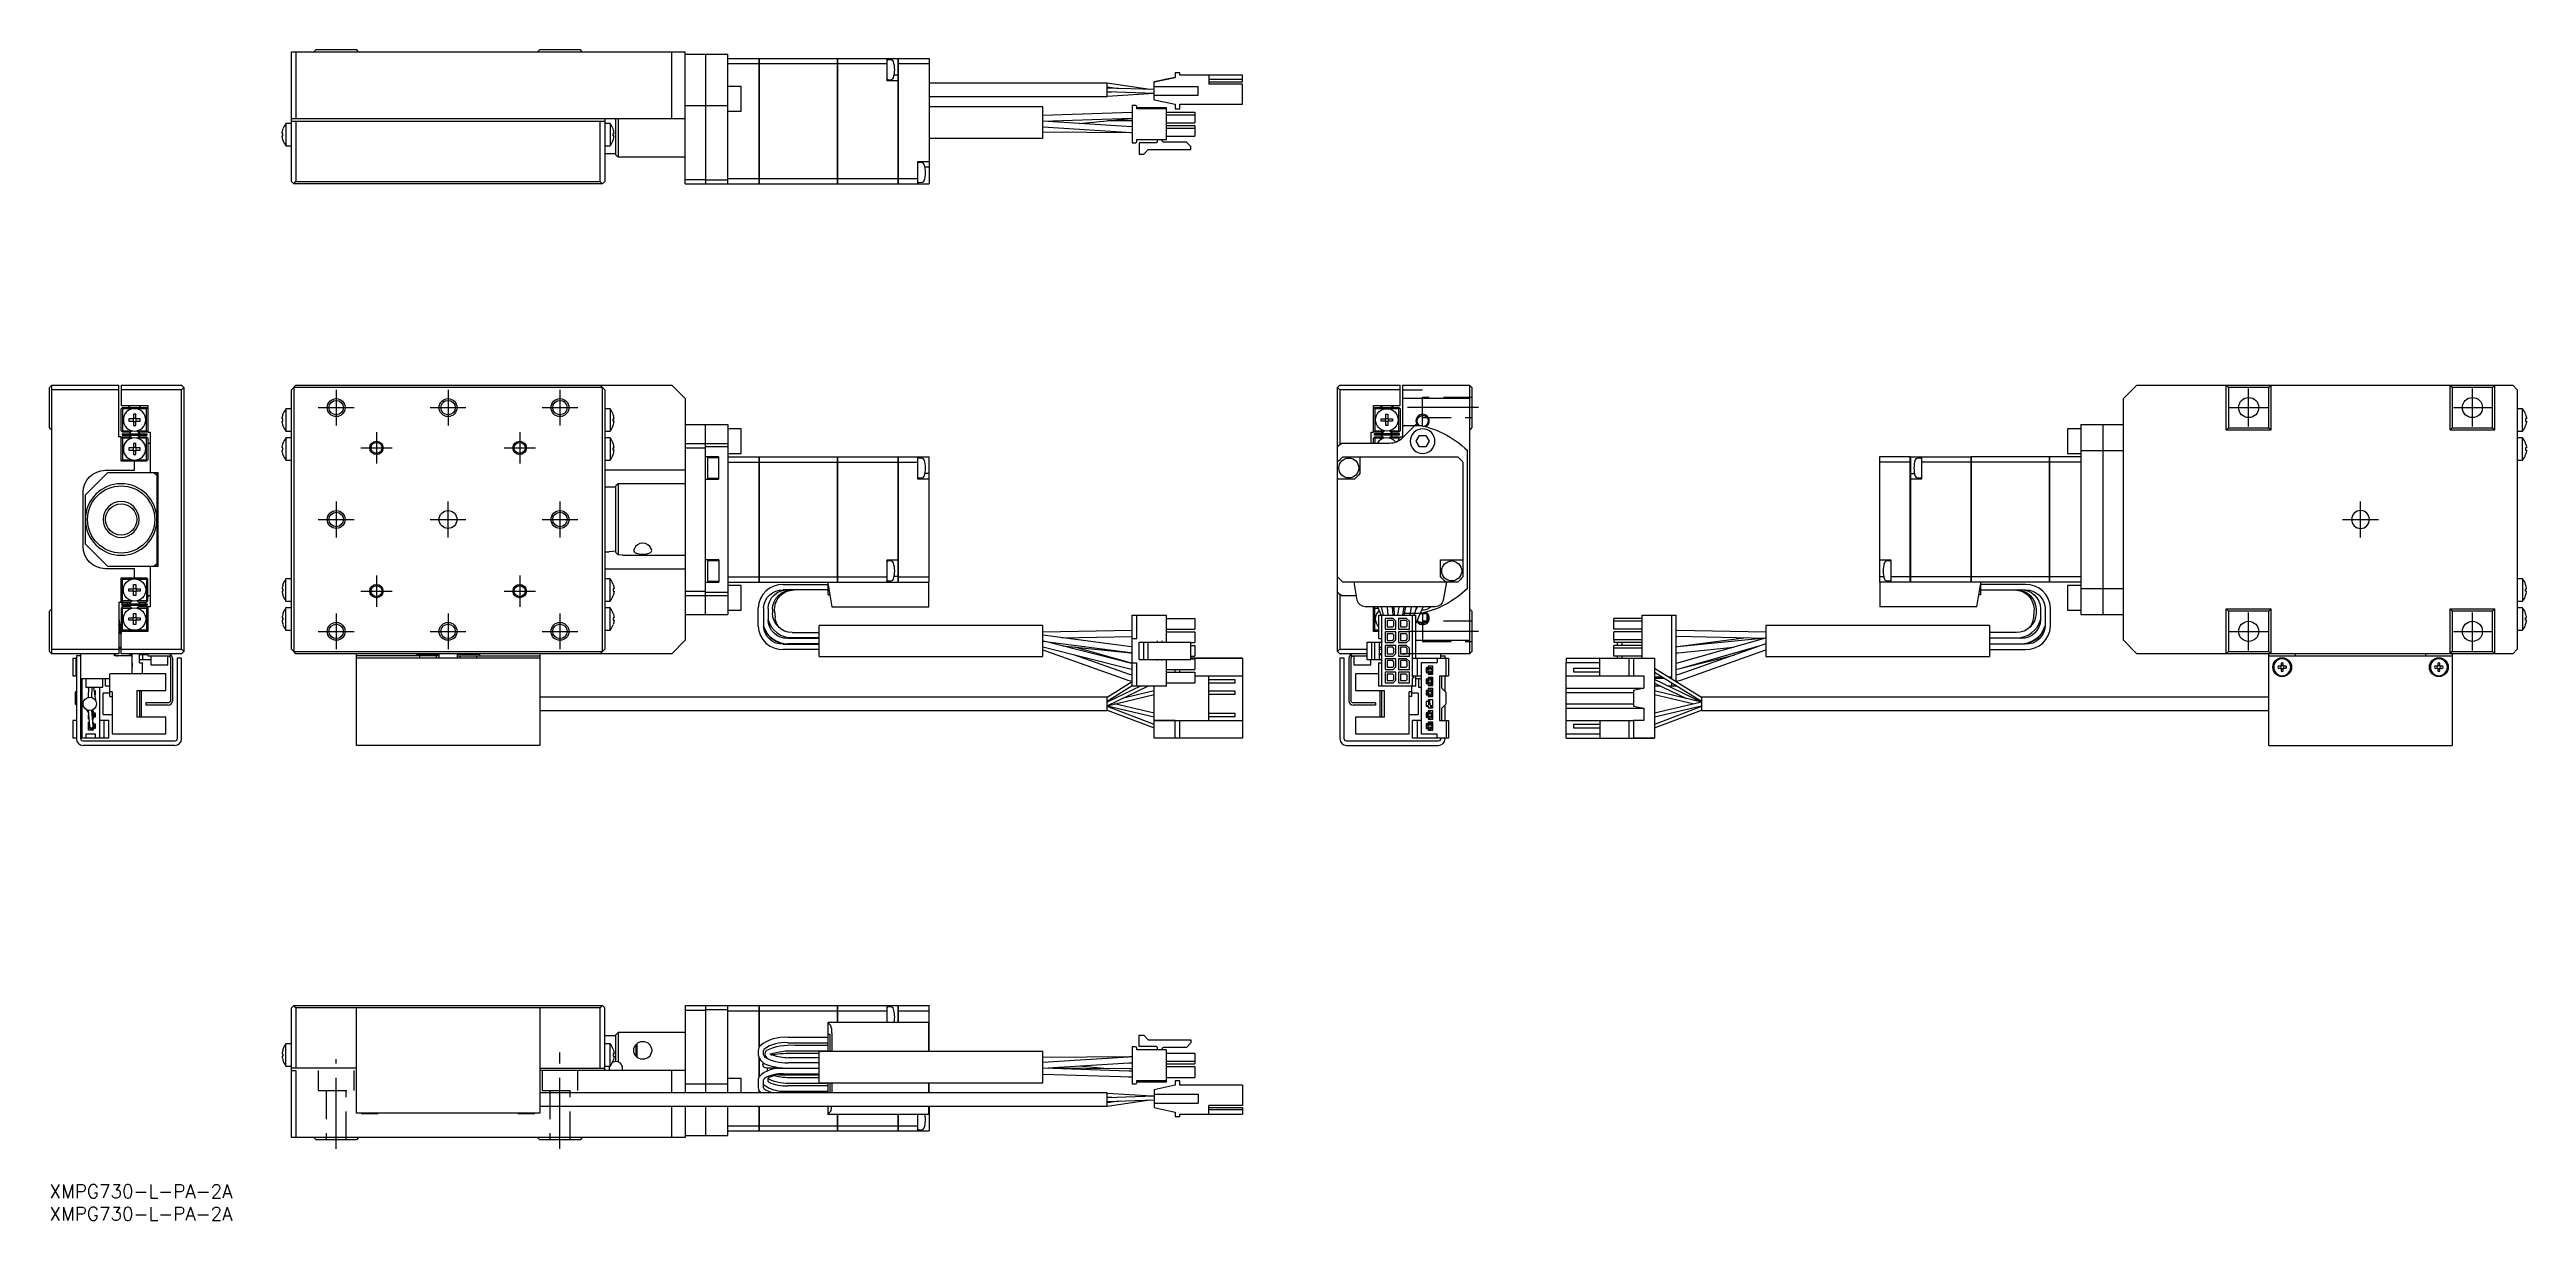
# Model space of a CAD drawing. Extents: x 0 to 554, y -8 to 254.
import ezdxf

# ---------------------------------------------------------------- set-up
doc = ezdxf.new("R2010")
doc.units = 0
doc.header["$LTSCALE"] = 0.5
doc.linetypes.add('CENTER', pattern=[50.8, 31.75, -6.35, 6.35, -6.35])
doc.linetypes.add('DASHED', pattern=[19.05, 12.7, -6.35])
for name, color, linetype in [('MSM_CENTER', 1, 'CENTER'), ('MSM_CONTINUOUS', 7, 'CONTINUOUS'), ('MSM_DASHED', 4, 'DASHED'), ('MSM_NARROW', 5, 'CONTINUOUS'), ('MSM_PART_NUMBER', 7, 'CONTINUOUS')]:
    doc.layers.add(name, color=color, linetype=linetype)
doc.styles.get("Standard").update_dxf_attribs({"font": 'txt.shx', "height": 3, "bigfont": 'bigfont.shx'})

msp = doc.modelspace()

# ---------------------------------------------------------------- texts
at = {"layer": 'MSM_PART_NUMBER'}
for p in [(0, -3), (0, -8)]:
    msp.add_text('XMPG730-L-PA-2A', height=3, dxfattribs=at).set_placement(p)

# ---------------------------------------------------------------- linework, layer by layer
at = {"layer": 'MSM_CENTER'}
for p, q in [((64.06, 177.62), (64.06, 169.62)), ((89.06, 177.62), (89.06, 169.62)), ((114.06, 177.62), (114.06, 169.62)), ((491.43, 169.37), (491.43, 177.87)), ((541.43, 169.37), (541.43, 177.87)), ((60.06, 173.62), (68.06, 173.62)), ((85.06, 173.62), (93.06, 173.62)), ((110.06, 173.62), (118.06, 173.62)), ((319.34, 173.62), (300.84, 173.62)), ((487.18, 173.62), (495.68, 173.62)), ((537.18, 173.62), (545.68, 173.62)), ((73.06, 168.12), (73.06, 161.12)), ((105.06, 168.12), (105.06, 161.12)), ((69.56, 164.62), (76.56, 164.62)), ((101.56, 164.62), (108.56, 164.62)), ((64.06, 152.62), (64.06, 144.62)), ((89.06, 144.62), (89.06, 152.62)), ((114.06, 152.62), (114.06, 144.62)), ((516.43, 144.62), (516.43, 152.62)), ((60.06, 148.62), (68.06, 148.62)), ((85.06, 148.62), (93.06, 148.62)), ((110.06, 148.62), (118.06, 148.62)), ((512.43, 148.62), (520.43, 148.62)), ((73.06, 136.12), (73.06, 129.12)), ((105.06, 136.12), (105.06, 129.12)), ((64.06, 127.62), (64.06, 119.62)), ((69.56, 132.62), (76.56, 132.62)), ((89.06, 127.62), (89.06, 119.62)), ((101.56, 132.62), (108.56, 132.62)), ((114.06, 127.62), (114.06, 119.62)), ((491.43, 119.37), (491.43, 127.87)), ((541.43, 119.37), (541.43, 127.87)), ((60.06, 123.62), (68.06, 123.62)), ((85.06, 123.62), (93.06, 123.62)), ((110.06, 123.62), (118.06, 123.62)), ((319.34, 123.62), (300.84, 123.62)), ((487.18, 123.62), (495.68, 123.62)), ((537.18, 123.62), (545.68, 123.62)), ((64.06, 8), (64.06, 28)), ((114.06, 8), (114.06, 29.5))]:
    msp.add_line(p, q, dxfattribs=at)
at = {"layer": 'MSM_CONTINUOUS'}
for p, q in [((54.06, 224.12), (54.06, 253.12)), ((54.06, 253.12), (142.06, 253.12)), ((55.06, 253.12), (55.06, 238.12)), ((59.56, 253.62), (59.06, 253.12)), ((59.56, 253.62), (68.56, 253.62)), ((69.06, 253.12), (68.56, 253.62)), ((109.56, 253.62), (109.06, 253.12)), ((109.56, 253.62), (118.56, 253.62)), ((119.06, 253.12), (118.56, 253.62)), ((139.06, 238.12), (139.06, 253.12)), ((142.06, 223.62), (142.06, 253.12)), ((142.06, 252.62), (151.56, 252.62)), ((146.56, 252.62), (146.56, 223.62)), ((151.56, 223.62), (151.56, 252.62)), ((151.56, 251.62), (158.55, 251.62)), ((151.56, 250.47), (158.55, 250.47)), ((158.55, 223.62), (158.55, 251.62)), ((158.56, 251.61), (158.55, 251.61)), ((158.56, 250.46), (158.55, 250.46)), ((158.56, 251.62), (158.56, 223.62)), ((158.56, 251.62), (176.05, 251.62)), ((158.56, 250.47), (176.05, 250.47)), ((176.05, 223.62), (176.05, 251.62)), ((176.06, 251.61), (176.05, 251.61)), ((176.06, 250.46), (176.05, 250.46)), ((176.06, 251.62), (176.06, 223.62)), ((176.06, 251.62), (189.66, 251.62)), ((176.06, 250.47), (187.16, 250.47)), ((187.16, 246.62), (187.16, 251.62)), ((188.15, 251.28), (187.38, 251.35)), ((189.66, 223.62), (189.66, 251.62)), ((189.66, 251.61), (189.67, 251.61)), ((189.66, 250.46), (189.67, 250.46)), ((189.67, 251.62), (189.67, 223.62)), ((189.67, 251.62), (196.56, 251.62)), ((189.67, 250.47), (196.56, 250.47)), ((196.56, 251.62), (196.56, 223.62)), ((154.56, 245.37), (151.56, 245.37)), ((154.56, 239.87), (154.56, 245.37)), ((189.66, 246.62), (187.16, 246.62)), ((187.38, 246.89), (188.15, 246.96)), ((189.66, 247.87), (188.73, 247.87)), ((236.31, 246.12), (196.56, 246.12)), ((236.31, 243.12), (236.31, 246.12)), ((245.9, 244.71), (236.31, 246.12)), ((236.31, 245.32), (238.93, 244.94)), ((246.86, 244.68), (236.31, 245.02)), ((236.31, 244.22), (246.86, 243.88)), ((236.31, 244.22), (238.4, 244.15)), ((238.42, 244.15), (236.31, 244.02)), ((236.31, 243.22), (246.86, 243.88)), ((246.34, 243.85), (246.86, 243.77)), ((251.56, 247.4), (246.86, 246.4)), ((246.86, 246.4), (251.56, 247.4)), ((246.86, 242.4), (246.86, 246.4)), ((246.86, 245.4), (256.71, 245.4)), ((251.56, 247.4), (249.21, 246.9)), ((249.21, 246.9), (251.56, 247.4)), ((252.56, 248.4), (251.56, 248.4)), ((251.56, 248.4), (251.56, 247.4)), ((252.56, 247.9), (252.56, 248.4)), ((266.56, 247.9), (252.56, 247.9)), ((256.71, 243.4), (256.71, 245.4)), ((259.06, 247.9), (259.06, 245.9)), ((266.56, 246.9), (259.06, 246.9)), ((259.06, 246.4), (266.56, 246.4)), ((266.56, 245.9), (259.06, 245.9)), ((266.56, 246.4), (266.56, 247.9)), ((266.56, 241.4), (266.56, 245.9)), ((142.06, 238.12), (54.06, 238.12)), ((124.06, 238.12), (124.06, 224.12)), ((126.56, 230.12), (126.56, 238.12)), ((127.06, 238.12), (127.06, 229.62)), ((142.06, 241.12), (151.56, 241.12)), ((151.56, 239.87), (154.56, 239.87)), ((196.56, 243.12), (236.31, 243.12)), ((221.96, 240.85), (196.56, 240.85)), ((221.96, 233.85), (221.96, 240.85)), ((241.85, 239.57), (221.96, 238.92)), ((221.96, 237.62), (241.89, 238.27)), ((230.12, 237.11), (241.68, 238.24)), ((241.68, 238.24), (241.96, 238.26)), ((241.96, 239.57), (241.85, 239.57)), ((241.89, 238.27), (241.96, 238.27)), ((242.68, 241.09), (241.96, 241.09)), ((241.96, 241.09), (241.96, 232.81)), ((242.98, 240.38), (242.98, 240.79)), ((249.61, 240.63), (242.98, 240.63)), ((249.61, 240.38), (242.98, 240.38)), ((246.86, 243.4), (256.71, 243.4)), ((246.86, 242.4), (251.56, 241.4)), ((249.61, 233.52), (249.61, 240.63)), ((249.61, 239.65), (255.96, 239.65)), ((249.61, 239.05), (255.96, 239.05)), ((251.56, 241.4), (251.56, 240.4)), ((251.56, 240.4), (252.56, 240.4)), ((252.56, 241.4), (266.56, 241.4)), ((252.56, 240.4), (252.56, 241.4)), ((255.96, 239.65), (255.96, 237.25)), ((52.17, 234.88), (51.98, 234.88)), ((51.98, 234.36), (52.17, 234.36)), ((52.17, 235.87), (52.16, 235.87)), ((52.16, 233.37), (52.17, 233.37)), ((52.17, 234.36), (52.17, 234.88)), ((52.84, 237.12), (52.84, 232.12)), ((54.06, 237.12), (52.84, 237.12)), ((54.06, 237.62), (124.06, 237.62)), ((55.06, 237.62), (55.06, 224.12)), ((123.06, 224.12), (123.06, 237.62)), ((125.29, 237.12), (124.06, 237.12)), ((125.29, 237.12), (125.29, 232.12)), ((125.95, 235.87), (125.96, 235.87)), ((125.95, 234.36), (125.95, 234.88)), ((125.95, 234.88), (126.15, 234.88)), ((126.15, 234.36), (125.95, 234.36)), ((125.96, 233.37), (125.95, 233.37)), ((196.56, 233.85), (221.96, 233.85)), ((221.96, 236.32), (241.76, 235.08)), ((221.96, 235.22), (241.63, 235.07)), ((241.84, 236.38), (221.98, 237.62)), ((236.44, 237.73), (241.3, 237.76)), ((241.96, 236.38), (241.18, 236.42)), ((241.3, 237.76), (241.96, 237.77)), ((241.63, 235.07), (241.96, 235.07)), ((241.76, 235.08), (241.96, 235.07)), ((241.96, 236.37), (241.84, 236.38)), ((241.96, 232.81), (242.68, 232.81)), ((242.98, 233.52), (249.61, 233.52)), ((242.98, 233.11), (242.98, 233.52)), ((243.51, 232.77), (243.51, 230.24)), ((247.36, 232.77), (243.51, 232.77)), ((247.51, 233.52), (247.51, 232.92)), ((248.66, 233.24), (248.66, 233.52)), ((254.07, 232.96), (248.94, 232.96)), ((249.61, 237.25), (255.96, 237.25)), ((249.61, 236.65), (255.96, 236.65)), ((249.61, 236.05), (255.96, 236.05)), ((249.61, 234.25), (255.96, 234.25)), ((255.07, 231.96), (254.07, 232.96)), ((255.96, 236.65), (255.96, 234.25)), ((52.84, 232.12), (54.06, 232.12)), ((124.06, 232.12), (125.29, 232.12)), ((124.06, 230.37), (126.56, 230.37)), ((126.56, 230.12), (127.06, 229.62)), ((127.06, 229.62), (142.06, 229.62)), ((194.06, 228.62), (196.56, 228.62)), ((194.06, 223.62), (194.06, 228.62)), ((195.04, 228.28), (194.27, 228.35)), ((196.56, 227.37), (195.62, 227.37)), ((243.51, 230.24), (244.51, 230.24)), ((244.51, 230.24), (245.53, 231.26)), ((245.53, 231.26), (255.07, 231.26)), ((255.07, 231.26), (255.07, 231.96)), ((54.06, 224.12), (54.56, 223.62)), ((54.56, 223.62), (55.06, 224.12)), ((123.56, 223.62), (54.56, 223.62)), ((55.06, 224.12), (123.06, 224.12)), ((123.06, 224.12), (123.56, 223.62)), ((123.56, 223.62), (124.06, 224.12)), ((142.06, 224.62), (146.56, 224.62)), ((142.06, 223.62), (158.55, 223.62)), ((151.56, 224.46), (146.56, 224.46)), ((151.56, 224.78), (158.55, 224.78)), ((158.56, 224.78), (158.55, 224.78)), ((158.56, 223.63), (158.55, 223.63)), ((158.56, 224.78), (176.05, 224.78)), ((158.56, 223.62), (176.05, 223.62)), ((176.06, 224.78), (176.05, 224.78)), ((176.06, 223.63), (176.05, 223.63)), ((176.06, 224.78), (189.66, 224.78)), ((176.06, 223.62), (189.66, 223.62)), ((189.66, 224.78), (189.67, 224.78)), ((189.66, 223.63), (189.67, 223.63)), ((189.67, 224.78), (194.06, 224.78)), ((189.67, 223.62), (196.56, 223.62)), ((194.27, 223.89), (195.04, 223.96)), ((0, 178.12), (0.5, 178.62)), ((0, 169.12), (0, 178.12)), ((0.5, 118.62), (0.5, 178.62)), ((0.5, 178.62), (15.5, 178.62)), ((15.5, 177.62), (0.5, 177.62)), ((15.5, 167.12), (15.5, 178.62)), ((16, 178.62), (16, 174.12)), ((16, 178.62), (29.5, 178.62)), ((29.5, 177.62), (16, 177.62)), ((30, 178.12), (29.5, 178.62)), ((29.5, 177.62), (30, 178.12)), ((29.5, 119.62), (29.5, 177.62)), ((30, 178.12), (30, 119.12)), ((54.06, 177.62), (55.06, 178.62)), ((54.06, 119.62), (54.06, 177.62)), ((54.56, 178.12), (54.56, 119.12)), ((123.56, 178.12), (54.56, 178.12)), ((55.06, 178.62), (139.06, 178.62)), ((123.06, 178.62), (124.06, 177.62)), ((123.56, 119.12), (123.56, 178.12)), ((124.06, 177.62), (124.06, 119.62)), ((142.06, 175.62), (139.06, 178.62)), ((288.34, 178.62), (287.84, 178.12)), ((287.84, 178.12), (288.34, 177.62)), ((287.84, 119.12), (287.84, 178.12)), ((288.34, 178.62), (301.84, 178.62)), ((288.34, 177.62), (288.34, 165.35)), ((301.84, 177.62), (288.34, 177.62)), ((301.84, 174.12), (301.84, 178.62)), ((302.34, 178.62), (302.34, 166.83)), ((302.34, 178.62), (317.34, 178.62)), ((317.34, 178.62), (317.34, 118.62)), ((317.34, 178.62), (317.84, 178.12)), ((317.84, 178.12), (317.84, 169.12)), ((466.43, 178.62), (463.43, 175.62)), ((466.43, 178.62), (550.43, 178.62)), ((486.43, 178.62), (486.93, 178.12)), ((486.43, 168.62), (486.43, 178.62)), ((495.93, 178.12), (486.93, 178.12)), ((486.93, 178.12), (486.93, 169.12)), ((495.93, 178.12), (496.43, 178.62)), ((495.93, 169.12), (495.93, 178.12)), ((496.43, 168.62), (496.43, 178.62)), ((536.43, 178.62), (536.93, 178.12)), ((536.43, 168.62), (536.43, 178.62)), ((545.93, 178.12), (536.93, 178.12)), ((536.93, 178.12), (536.93, 169.12)), ((545.93, 178.12), (546.43, 178.62)), ((545.93, 169.12), (545.93, 178.12)), ((546.43, 168.62), (546.43, 178.62)), ((551.43, 177.62), (550.43, 178.62)), ((551.43, 177.62), (551.43, 119.62)), ((16, 174.12), (22, 174.12)), ((16, 173.32), (16.3, 173.62)), ((16, 168.42), (16, 173.32)), ((16.15, 173.47), (16.3, 173.32)), ((16.3, 173.62), (21.7, 173.62)), ((16.3, 173.32), (16.3, 168.42)), ((18.5, 173.32), (16.3, 173.32)), ((17.5, 174.12), (17.75, 173.87)), ((17.75, 173.87), (18, 173.62)), ((19.26, 172.12), (18.74, 172.12)), ((18.74, 172.12), (18.74, 171.13)), ((19.26, 171.13), (19.26, 172.12)), ((21.7, 173.32), (19.5, 173.32)), ((20, 173.62), (20.25, 173.87)), ((20.25, 173.87), (20.5, 174.12)), ((21.7, 173.62), (22, 173.32)), ((21.7, 173.32), (21.85, 173.47)), ((21.7, 168.42), (21.7, 173.32)), ((22, 174.12), (22, 168.12)), ((52.17, 172.12), (52.16, 172.12)), ((52.84, 173.37), (52.84, 168.37)), ((54.06, 173.37), (52.84, 173.37)), ((125.29, 173.37), (124.06, 173.37)), ((125.29, 173.37), (125.29, 168.37)), ((125.95, 172.12), (125.96, 172.12)), ((142.06, 175.62), (142.06, 121.62)), ((295.84, 174.12), (301.84, 174.12)), ((295.84, 168.12), (295.84, 174.12)), ((295.84, 173.32), (296.14, 173.62)), ((295.99, 173.47), (296.14, 173.32)), ((296.14, 173.62), (301.54, 173.62)), ((296.14, 173.32), (296.14, 168.42)), ((298.34, 173.32), (296.14, 173.32)), ((297.34, 174.12), (297.84, 173.62)), ((298.58, 172.12), (299.1, 172.12)), ((298.58, 171.13), (298.58, 172.12)), ((299.1, 172.12), (299.1, 171.13)), ((301.54, 173.32), (299.33, 173.32)), ((299.84, 173.62), (300.34, 174.12)), ((301.54, 173.62), (301.84, 173.32)), ((301.54, 173.32), (301.69, 173.47)), ((301.54, 168.42), (301.54, 173.32)), ((301.84, 173.32), (301.84, 168.42)), ((317.34, 175.62), (302.34, 175.62)), ((463.43, 121.62), (463.43, 175.62)), ((552.65, 173.37), (551.43, 173.37)), ((552.65, 168.37), (552.65, 173.37)), ((553.32, 172.12), (553.32, 172.12)), ((0, 169.12), (0.5, 168.62)), ((16, 167.12), (15.5, 167.12)), ((16, 168.42), (16.3, 168.12)), ((16, 166.82), (16.3, 167.12)), ((16, 161.62), (16, 167.12)), ((16.3, 168.42), (16.15, 168.27)), ((16.15, 166.97), (16.3, 166.82)), ((16.2, 167.77), (21.8, 167.77)), ((16.2, 167.77), (16.2, 167.47)), ((16.2, 167.47), (21.8, 167.47)), ((16.3, 168.42), (18.39, 168.42)), ((18.09, 168.12), (16.3, 168.12)), ((16.3, 167.12), (18.09, 167.12)), ((16.3, 166.82), (16.3, 161.92)), ((18.39, 166.82), (16.3, 166.82)), ((18.74, 171.13), (17.75, 171.13)), ((17.75, 171.13), (17.75, 170.61)), ((17.75, 170.61), (18.74, 170.61)), ((18.41, 168.44), (17.76, 167.79)), ((18.41, 166.8), (17.76, 167.44)), ((18.46, 166.81), (17.81, 167.47)), ((18.67, 171.13), (18.67, 170.61)), ((19.26, 171.19), (18.74, 171.19)), ((18.74, 170.61), (18.74, 169.62)), ((18.74, 170.54), (19.26, 170.54)), ((18.74, 169.62), (19.26, 169.62)), ((20.25, 171.13), (19.26, 171.13)), ((19.26, 169.62), (19.26, 170.61)), ((19.26, 170.61), (20.25, 170.61)), ((19.33, 170.61), (19.33, 171.13)), ((19.54, 168.43), (20.19, 167.77)), ((20.24, 167.79), (19.59, 168.44)), ((20.24, 167.44), (19.59, 166.8)), ((19.61, 168.42), (21.7, 168.42)), ((21.7, 166.82), (19.61, 166.82)), ((21.7, 168.12), (19.91, 168.12)), ((19.91, 167.12), (21.7, 167.12)), ((20.25, 170.61), (20.25, 171.13)), ((21.85, 168.27), (21.7, 168.42)), ((21.7, 168.12), (22, 168.42)), ((21.7, 167.12), (22, 166.82)), ((21.7, 166.82), (21.85, 166.97)), ((21.7, 161.92), (21.7, 166.82)), ((21.8, 167.47), (21.8, 167.77)), ((22, 168.12), (22.5, 168.12)), ((22, 166.82), (22, 161.92)), ((22.5, 168.12), (22.5, 159.12)), ((52.17, 171.13), (51.98, 171.13)), ((51.98, 170.61), (52.17, 170.61)), ((52.16, 169.62), (52.17, 169.62)), ((52.17, 170.61), (52.17, 171.13)), ((52.84, 168.37), (54.06, 168.37)), ((52.84, 166.87), (52.84, 161.87)), ((54.06, 166.87), (52.84, 166.87)), ((124.06, 168.37), (125.29, 168.37)), ((125.29, 166.87), (124.06, 166.87)), ((125.29, 166.87), (125.29, 161.87)), ((125.95, 171.13), (126.15, 171.13)), ((125.95, 170.61), (125.95, 171.13)), ((126.15, 170.61), (125.95, 170.61)), ((125.96, 169.62), (125.95, 169.62)), ((142.06, 169.83), (151.56, 169.83)), ((146.56, 127.4), (146.56, 169.83)), ((151.56, 169.83), (151.56, 127.4)), ((154.56, 168.87), (151.56, 168.87)), ((154.56, 163.37), (154.56, 168.87)), ((295.34, 168.12), (295.84, 168.12)), ((295.34, 165.62), (295.34, 168.12)), ((295.84, 168.42), (296.14, 168.12)), ((295.84, 166.82), (296.14, 167.12)), ((295.84, 165.62), (295.84, 166.82)), ((296.14, 168.42), (295.99, 168.27)), ((295.99, 166.97), (296.14, 166.82)), ((301.64, 167.77), (296.04, 167.77)), ((296.04, 167.77), (296.04, 167.47)), ((301.64, 167.47), (296.04, 167.47)), ((296.14, 168.42), (298.22, 168.42)), ((297.92, 168.12), (296.14, 168.12)), ((296.14, 167.12), (297.92, 167.12)), ((296.14, 166.82), (296.14, 165.62)), ((298.22, 166.82), (296.14, 166.82)), ((297.59, 171.13), (298.58, 171.13)), ((297.59, 170.61), (297.59, 171.13)), ((298.58, 170.61), (297.59, 170.61)), ((298.22, 168.42), (297.6, 167.79)), ((298.24, 166.8), (297.6, 167.44)), ((297.64, 167.77), (298.3, 168.43)), ((298.22, 168.42), (298.24, 168.44)), ((298.51, 170.61), (298.51, 171.13)), ((298.58, 171.19), (299.1, 171.19)), ((298.58, 169.62), (298.58, 170.61)), ((299.1, 170.54), (298.58, 170.54)), ((299.1, 169.62), (298.58, 169.62)), ((299.1, 171.13), (300.08, 171.13)), ((299.1, 170.61), (299.1, 169.62)), ((300.08, 170.61), (299.1, 170.61)), ((299.16, 171.13), (299.16, 170.61)), ((300.03, 167.47), (299.37, 166.81)), ((299.43, 168.44), (299.45, 168.42)), ((300.07, 167.44), (299.43, 166.8)), ((299.45, 168.42), (301.54, 168.42)), ((300.07, 167.79), (299.45, 168.42)), ((301.54, 166.82), (299.45, 166.82)), ((301.54, 168.12), (299.75, 168.12)), ((299.75, 167.12), (301.54, 167.12)), ((300.08, 171.13), (300.08, 170.61)), ((301.69, 168.27), (301.54, 168.42)), ((301.54, 168.12), (301.69, 168.27)), ((301.54, 167.12), (301.84, 166.82)), ((301.54, 166.82), (301.69, 166.97)), ((301.54, 166.19), (301.54, 166.82)), ((301.64, 167.47), (301.64, 167.77)), ((301.84, 168.42), (301.69, 168.27)), ((301.84, 167.12), (302.34, 167.12)), ((305.34, 169.83), (302.3, 166.79)), ((305.39, 166.12), (306.12, 167.37)), ((306.12, 164.87), (305.39, 166.12)), ((306.12, 167.37), (307.56, 167.37)), ((307.56, 167.37), (308.28, 166.12)), ((308.28, 166.12), (307.56, 164.87)), ((317.34, 168.62), (317.84, 169.12)), ((450.93, 168.87), (450.93, 163.37)), ((453.93, 168.87), (450.93, 168.87)), ((453.93, 169.83), (453.93, 127.4)), ((453.93, 169.83), (463.43, 169.83)), ((458.93, 127.4), (458.93, 169.83)), ((486.43, 168.62), (486.93, 169.12)), ((486.43, 168.62), (496.43, 168.62)), ((486.93, 169.12), (495.93, 169.12)), ((495.93, 169.12), (496.43, 168.62)), ((536.43, 168.62), (536.93, 169.12)), ((536.43, 168.62), (546.43, 168.62)), ((536.93, 169.12), (545.93, 169.12)), ((545.93, 169.12), (546.43, 168.62)), ((551.43, 168.37), (552.65, 168.37)), ((552.65, 166.87), (551.43, 166.87)), ((552.65, 161.87), (552.65, 166.87)), ((553.51, 171.13), (553.32, 171.13)), ((553.32, 171.13), (553.32, 170.61)), ((553.32, 170.61), (553.51, 170.61)), ((553.32, 169.62), (553.32, 169.62)), ((16, 161.92), (16.3, 161.62)), ((21.7, 161.62), (16, 161.62)), ((16.3, 161.92), (16.15, 161.77)), ((16.3, 161.92), (18.5, 161.92)), ((17.75, 164.63), (17.75, 164.11)), ((18.74, 164.63), (17.75, 164.63)), ((17.75, 164.11), (18.74, 164.11)), ((18.67, 164.63), (18.67, 164.11)), ((19.26, 165.62), (18.74, 165.62)), ((18.74, 165.62), (18.74, 164.63)), ((19.26, 164.69), (18.74, 164.69)), ((18.74, 164.11), (18.74, 163.12)), ((18.74, 164.04), (19.26, 164.04)), ((18.74, 163.12), (19.26, 163.12)), ((19, 159.62), (19, 161.62)), ((19.26, 164.63), (19.26, 165.62)), ((20.25, 164.63), (19.26, 164.63)), ((19.26, 164.11), (20.25, 164.11)), ((19.26, 163.12), (19.26, 164.11)), ((19.33, 164.11), (19.33, 164.63)), ((19.5, 161.92), (21.7, 161.92)), ((20.25, 164.11), (20.25, 164.63)), ((21.85, 161.77), (21.7, 161.92)), ((21.7, 161.62), (22, 161.92)), ((22.5, 165.62), (22, 165.62)), ((52.17, 164.63), (51.98, 164.63)), ((51.98, 164.11), (52.17, 164.11)), ((52.17, 165.62), (52.16, 165.62)), ((52.16, 163.12), (52.17, 163.12)), ((52.17, 164.11), (52.17, 164.63)), ((52.84, 161.87), (54.06, 161.87)), ((124.06, 161.87), (125.29, 161.87)), ((125.95, 165.62), (125.96, 165.62)), ((125.95, 164.63), (126.15, 164.63)), ((125.95, 164.11), (125.95, 164.63)), ((126.15, 164.11), (125.95, 164.11)), ((125.96, 163.12), (125.95, 163.12)), ((142.06, 165.62), (151.56, 165.62)), ((142.06, 164.62), (146.56, 164.62)), ((146.56, 164.93), (151.56, 164.93)), ((149.56, 162.62), (146.56, 162.62)), ((147.06, 162.37), (147.06, 157.87)), ((149.56, 162.37), (147.06, 162.37)), ((149.56, 157.62), (149.56, 162.62)), ((151.56, 163.37), (154.56, 163.37)), ((151.56, 162.62), (158.55, 162.62)), ((151.56, 161.46), (158.55, 161.46)), ((158.55, 134.62), (158.55, 162.62)), ((158.56, 162.61), (158.55, 162.61)), ((158.56, 161.46), (158.55, 161.46)), ((158.56, 162.62), (158.56, 134.62)), ((158.56, 162.62), (176.05, 162.62)), ((158.56, 161.46), (176.05, 161.46)), ((176.05, 134.62), (176.05, 162.62)), ((176.06, 162.61), (176.05, 162.61)), ((176.06, 161.46), (176.05, 161.46)), ((176.06, 162.62), (176.06, 134.62)), ((176.06, 162.62), (189.66, 162.62)), ((176.06, 161.46), (189.66, 161.46)), ((189.66, 134.62), (189.66, 162.62)), ((189.66, 162.61), (189.67, 162.61)), ((189.66, 161.46), (189.67, 161.46)), ((189.67, 162.62), (189.67, 134.62)), ((189.67, 162.62), (196.56, 162.62)), ((189.67, 161.46), (194.06, 161.46)), ((194.06, 157.62), (194.06, 162.62)), ((195.04, 162.28), (194.27, 162.35)), ((196.56, 134.62), (196.56, 162.62)), ((299.47, 165.62), (288.67, 165.62)), ((288.99, 162.62), (314.68, 162.62)), ((292.84, 162.62), (292.84, 158.87)), ((307.56, 164.87), (306.12, 164.87)), ((315.84, 161.46), (315.84, 135.77)), ((316.84, 133.21), (316.84, 164.02)), ((415.82, 162.62), (408.93, 162.62)), ((408.93, 162.62), (408.93, 134.62)), ((415.82, 161.46), (408.93, 161.46)), ((415.82, 134.62), (415.82, 162.62)), ((415.83, 162.61), (415.82, 162.61)), ((415.83, 161.45), (415.82, 161.45)), ((415.83, 162.62), (415.83, 134.62)), ((415.83, 162.62), (429.43, 162.62)), ((418.11, 162.35), (417.34, 162.28)), ((418.33, 162.62), (418.33, 157.62)), ((429.43, 161.46), (418.33, 161.46)), ((429.43, 134.62), (429.43, 162.62)), ((429.43, 162.61), (429.44, 162.61)), ((429.43, 161.45), (429.44, 161.45)), ((446.93, 162.62), (429.44, 162.62)), ((429.44, 162.62), (429.44, 134.62)), ((446.93, 161.46), (429.44, 161.46)), ((446.93, 134.62), (446.93, 162.62)), ((446.93, 162.61), (446.94, 162.61)), ((446.93, 161.45), (446.94, 161.45)), ((453.93, 162.62), (446.94, 162.62)), ((446.94, 162.62), (446.94, 134.62)), ((453.93, 161.46), (446.94, 161.46)), ((450.93, 163.37), (453.93, 163.37)), ((453.93, 164.02), (463.43, 164.02)), ((551.43, 161.87), (552.65, 161.87)), ((553.32, 165.62), (553.32, 165.62)), ((553.51, 164.63), (553.32, 164.63)), ((553.32, 164.63), (553.32, 164.11)), ((553.32, 164.11), (553.51, 164.11)), ((553.32, 163.12), (553.32, 163.12)), ((13, 159.12), (8, 154.12)), ((12.5, 159.62), (19, 159.62)), ((13, 159.12), (24.2, 159.12)), ((24, 159.12), (24, 138.12)), ((24.2, 159.12), (24.2, 138.12)), ((142.06, 159.62), (124.06, 159.62)), ((126.56, 155.87), (124.06, 155.87)), ((127.06, 156.62), (126.56, 156.12)), ((126.56, 141.27), (126.56, 156.12)), ((127.06, 156.62), (127.06, 140.74)), ((142.06, 156.62), (127.06, 156.62)), ((146.56, 157.62), (149.56, 157.62)), ((147.06, 157.87), (149.56, 157.87)), ((196.56, 157.62), (194.06, 157.62)), ((194.27, 157.89), (195.04, 157.95)), ((196.56, 158.87), (195.62, 158.87)), ((291.59, 157.62), (287.84, 157.62)), ((415.83, 158.87), (416.76, 158.87)), ((418.33, 157.62), (415.83, 157.62)), ((417.34, 157.95), (418.11, 157.89)), ((7.5, 142.62), (7.5, 154.62)), ((8, 143.12), (8, 154.12)), ((8, 143.12), (13, 138.12)), ((124.06, 141.37), (125.06, 141.37)), ((126.56, 141.52), (125.06, 141.37)), ((127.06, 140.74), (126.56, 141.27)), ((128.06, 140.62), (127.06, 140.74)), ((128.06, 140.62), (142.06, 140.62)), ((149.56, 139.62), (146.56, 139.62)), ((147.06, 139.37), (147.06, 134.87)), ((149.56, 139.37), (147.06, 139.37)), ((149.56, 139.62), (149.56, 134.62)), ((187.16, 134.62), (187.16, 139.62)), ((187.16, 139.62), (189.66, 139.62)), ((188.15, 139.28), (187.38, 139.35)), ((310.84, 139.62), (315.84, 139.62)), ((310.84, 135.87), (310.84, 139.62)), ((408.93, 139.62), (411.43, 139.62)), ((411.22, 139.35), (410.45, 139.28)), ((411.43, 139.62), (411.43, 134.62)), ((19, 137.62), (12.5, 137.62)), ((24.2, 138.12), (13, 138.12)), ((16.3, 135.62), (16, 135.32)), ((16, 135.62), (21.7, 135.62)), ((16, 130.12), (16, 135.62)), ((16.3, 135.32), (16.15, 135.47)), ((16.3, 130.42), (16.3, 135.32)), ((16.3, 135.32), (18.5, 135.32)), ((17.75, 132.61), (17.75, 133.13)), ((17.75, 133.13), (18.74, 133.13)), ((18.67, 132.61), (18.67, 133.13)), ((18.74, 134.12), (19.26, 134.12)), ((18.74, 133.13), (18.74, 134.12)), ((18.74, 133.19), (19.26, 133.19)), ((19, 135.62), (19, 137.62)), ((19.26, 134.12), (19.26, 133.13)), ((19.26, 133.13), (20.25, 133.13)), ((19.33, 133.13), (19.33, 132.61)), ((19.5, 135.32), (21.7, 135.32)), ((20.25, 133.13), (20.25, 132.61)), ((22, 135.32), (21.7, 135.62)), ((21.85, 135.47), (21.7, 135.32)), ((21.7, 135.32), (21.7, 130.42)), ((22, 130.42), (22, 135.32)), ((22.5, 138.12), (22.5, 129.12)), ((51.98, 133.13), (52.17, 133.13)), ((52.16, 134.12), (52.17, 134.12)), ((52.17, 133.13), (52.17, 132.61)), ((52.84, 130.37), (52.84, 135.37)), ((54.06, 135.37), (52.84, 135.37)), ((124.06, 137.62), (142.06, 137.62)), ((125.29, 135.37), (124.06, 135.37)), ((125.29, 130.37), (125.29, 135.37)), ((125.96, 134.12), (125.95, 134.12)), ((126.15, 133.13), (125.95, 133.13)), ((125.95, 133.13), (125.95, 132.61)), ((146.56, 134.62), (149.56, 134.62)), ((147.06, 134.87), (149.56, 134.87)), ((151.56, 135.77), (158.55, 135.77)), ((151.56, 134.62), (158.55, 134.62)), ((154.56, 133.87), (151.56, 133.87)), ((154.56, 128.37), (154.56, 133.87)), ((158.56, 135.77), (158.55, 135.77)), ((158.56, 134.63), (158.55, 134.63)), ((158.56, 135.77), (176.05, 135.77)), ((158.56, 134.62), (196.56, 134.62)), ((163.96, 134.07), (173.96, 134.07)), ((173.96, 132.87), (163.96, 132.87)), ((166.44, 132.87), (166.21, 132.86)), ((173.96, 131.82), (173.96, 134.62)), ((173.96, 134.02), (174.83, 129.12)), ((176.06, 135.77), (176.05, 135.77)), ((176.06, 134.63), (176.05, 134.63)), ((176.06, 135.77), (187.16, 135.77)), ((187.38, 134.89), (188.15, 134.95)), ((189.66, 135.87), (188.73, 135.87)), ((189.66, 135.77), (189.67, 135.77)), ((189.66, 134.63), (189.67, 134.63)), ((189.67, 135.77), (196.56, 135.77)), ((196.46, 129.12), (196.46, 134.62)), ((314.68, 134.62), (288.99, 134.62)), ((292.24, 130.6), (291.54, 134.62)), ((312.14, 134.62), (311.43, 130.6)), ((408.93, 135.87), (409.87, 135.87)), ((446.93, 134.62), (408.93, 134.62)), ((409.03, 134.62), (409.03, 129.12)), ((410.45, 134.95), (411.22, 134.89)), ((415.82, 135.77), (411.43, 135.77)), ((415.83, 135.78), (415.82, 135.78)), ((415.83, 134.63), (415.82, 134.63)), ((429.43, 135.77), (415.83, 135.77)), ((429.43, 135.78), (429.44, 135.78)), ((429.43, 134.63), (429.44, 134.63)), ((446.93, 135.77), (429.44, 135.77)), ((430.66, 129.12), (431.53, 134.02)), ((431.53, 134.62), (431.53, 131.82)), ((441.53, 134.07), (431.53, 134.07)), ((431.53, 132.87), (441.53, 132.87)), ((439.04, 132.87), (439.28, 132.86)), ((446.93, 135.78), (446.94, 135.78)), ((446.93, 134.63), (446.94, 134.63)), ((453.93, 135.77), (446.94, 135.77)), ((453.93, 134.62), (446.94, 134.62)), ((450.93, 133.87), (450.93, 128.37)), ((453.93, 133.87), (450.93, 133.87)), ((453.93, 133.21), (463.43, 133.21)), ((552.65, 135.37), (551.43, 135.37)), ((552.65, 135.37), (552.65, 130.37)), ((553.32, 134.12), (553.32, 134.12)), ((553.32, 133.13), (553.51, 133.13)), ((553.32, 132.61), (553.32, 133.13)), ((0, 128.12), (0.5, 128.62)), ((0, 119.12), (0, 128.12)), ((15.5, 130.12), (15.5, 118.62)), ((15.5, 130.12), (16, 130.12)), ((16.3, 130.12), (16, 130.42)), ((16.3, 129.12), (16, 128.82)), ((16, 128.82), (16, 123.92)), ((16.15, 130.27), (16.3, 130.42)), ((16.3, 128.82), (16.15, 128.97)), ((16.23, 129.88), (16.17, 130.24)), ((16.2, 129.77), (21.8, 129.77)), ((16.2, 129.47), (16.2, 129.77)), ((16.2, 129.47), (21.8, 129.47)), ((16.22, 129.47), (16.21, 129.02)), ((16.23, 130.19), (16.22, 129.77)), ((18.39, 130.42), (16.3, 130.42)), ((16.3, 130.12), (18.09, 130.12)), ((18.09, 129.12), (16.3, 129.12)), ((16.3, 123.92), (16.3, 128.82)), ((16.3, 128.82), (18.39, 128.82)), ((17.41, 129.12), (17.42, 129.47)), ((17.42, 129.77), (17.43, 130.12)), ((17.76, 129.44), (17.73, 129.12)), ((18.74, 132.61), (17.75, 132.61)), ((18.41, 130.44), (17.76, 129.79)), ((17.76, 129.44), (18.39, 128.82)), ((17.82, 130.12), (17.79, 129.82)), ((18.46, 130.43), (17.81, 129.77)), ((18.39, 128.82), (18.41, 128.8)), ((18.74, 131.62), (18.74, 132.61)), ((19.26, 132.54), (18.74, 132.54)), ((19.26, 131.62), (18.74, 131.62)), ((18.74, 127.62), (19.26, 127.62)), ((18.74, 126.63), (18.74, 127.62)), ((19.26, 132.61), (19.26, 131.62)), ((20.25, 132.61), (19.26, 132.61)), ((19.26, 127.62), (19.26, 126.63)), ((19.54, 128.81), (20.19, 129.47)), ((20.24, 129.79), (19.59, 130.44)), ((19.59, 128.8), (20.24, 129.44)), ((21.7, 130.42), (19.61, 130.42)), ((19.61, 128.82), (21.7, 128.82)), ((19.91, 130.12), (21.7, 130.12)), ((22.5, 129.12), (19.91, 129.12)), ((20.22, 130.12), (20.13, 129.9)), ((21.1, 129.12), (21.25, 129.47)), ((21.38, 129.77), (21.53, 130.12)), ((21.7, 130.42), (21.85, 130.27)), ((22, 130.42), (21.7, 130.12)), ((22, 128.82), (21.7, 129.12)), ((21.85, 128.97), (21.7, 128.82)), ((21.7, 128.82), (21.7, 123.92)), ((21.8, 129.77), (21.8, 129.47)), ((22, 131.62), (22.5, 131.62)), ((22, 131.23), (22.17, 131.62)), ((22, 129.12), (22, 123.62)), ((52.17, 132.61), (51.98, 132.61)), ((52.17, 131.62), (52.16, 131.62)), ((52.16, 127.62), (52.17, 127.62)), ((52.84, 130.37), (54.06, 130.37)), ((52.84, 123.87), (52.84, 128.87)), ((54.06, 128.87), (52.84, 128.87)), ((124.06, 130.37), (125.29, 130.37)), ((125.29, 128.87), (124.06, 128.87)), ((125.29, 123.87), (125.29, 128.87)), ((125.95, 132.61), (126.15, 132.61)), ((125.95, 131.62), (125.96, 131.62)), ((125.96, 127.62), (125.95, 127.62)), ((142.06, 132.62), (146.56, 132.62)), ((142.06, 131.62), (151.56, 131.62)), ((142.06, 127.4), (151.56, 127.4)), ((151.56, 132.3), (146.56, 132.3)), ((151.56, 128.37), (154.56, 128.37)), ((158.36, 124.77), (158.36, 128.87)), ((159.56, 128.87), (159.56, 124.77)), ((160.56, 128.71), (160.56, 126.23)), ((161.56, 128.56), (161.56, 127.68)), ((162.04, 128.1), (162.16, 126.72)), ((173.96, 131.82), (174.35, 131.82)), ((174.83, 129.12), (196.46, 129.12)), ((288.34, 131.88), (288.34, 119.62)), ((288.67, 131.62), (292.07, 131.62)), ((309.66, 129.12), (294.02, 129.12)), ((296.14, 129.12), (295.84, 128.82)), ((295.84, 123.62), (295.84, 129.12)), ((296.14, 128.82), (295.99, 128.97)), ((296.14, 128.82), (296.86, 128.82)), ((296.14, 123.92), (296.14, 128.82)), ((296.73, 129.12), (297.54, 127.22)), ((298.08, 127.22), (297.67, 129.12)), ((298.9, 129.12), (299.06, 127.22)), ((300.26, 127.22), (300.1, 129.12)), ((300.13, 128.82), (300.43, 128.82)), ((300.43, 129.12), (300.47, 127.22)), ((301.5, 129.12), (301.23, 127.22)), ((302.44, 127.22), (302.71, 129.12)), ((302.73, 127.22), (303.09, 129.12)), ((304.31, 129.12), (303.95, 127.22)), ((304.96, 127.22), (305.57, 129.12)), ((305.31, 125.27), (306.94, 129.12)), ((305.63, 129.1), (305.37, 128.49)), ((307.69, 127.53), (306.26, 127.52)), ((307.84, 125.87), (307.84, 127.37)), ((317.34, 128.62), (317.84, 128.12)), ((317.84, 128.12), (317.84, 119.12)), ((430.66, 129.12), (409.03, 129.12)), ((431.53, 131.82), (431.14, 131.82)), ((443.45, 128.1), (443.33, 126.72)), ((443.93, 128.56), (443.93, 127.68)), ((444.93, 128.71), (444.93, 126.23)), ((445.93, 128.87), (445.93, 124.77)), ((447.13, 124.77), (447.13, 128.87)), ((450.93, 128.37), (453.93, 128.37)), ((453.93, 127.4), (463.43, 127.4)), ((486.43, 118.62), (486.43, 128.62)), ((486.43, 128.62), (486.93, 128.12)), ((486.43, 128.62), (496.43, 128.62)), ((486.93, 128.12), (486.93, 119.12)), ((495.93, 128.12), (486.93, 128.12)), ((495.93, 128.12), (496.43, 128.62)), ((495.93, 119.12), (495.93, 128.12)), ((496.43, 118.62), (496.43, 128.62)), ((536.43, 118.62), (536.43, 128.62)), ((536.43, 128.62), (536.93, 128.12)), ((536.43, 128.62), (546.43, 128.62)), ((536.93, 128.12), (536.93, 119.12)), ((545.93, 128.12), (536.93, 128.12)), ((545.93, 128.12), (546.43, 128.62)), ((545.93, 119.12), (545.93, 128.12)), ((546.43, 118.62), (546.43, 128.62)), ((551.43, 130.37), (552.65, 130.37)), ((552.65, 128.87), (551.43, 128.87)), ((552.65, 128.87), (552.65, 123.87)), ((553.51, 132.61), (553.32, 132.61)), ((553.32, 131.62), (553.32, 131.62)), ((553.32, 127.62), (553.32, 127.62)), ((15.5, 126.52), (15.99, 123.12)), ((15.89, 123.12), (15.5, 125.17)), ((16, 123.12), (15.5, 123.12)), ((16.3, 123.62), (16, 123.92)), ((22, 123.62), (16, 123.62)), ((16, 118.62), (16, 123.62)), ((16.1, 123.82), (16.09, 123.62)), ((16.15, 123.77), (16.3, 123.92)), ((18.5, 123.92), (16.3, 123.92)), ((17.75, 126.63), (18.74, 126.63)), ((17.75, 126.11), (17.75, 126.63)), ((18.74, 126.11), (17.75, 126.11)), ((18.67, 126.11), (18.67, 126.63)), ((18.74, 126.69), (19.26, 126.69)), ((18.74, 125.12), (18.74, 126.11)), ((19.26, 126.04), (18.74, 126.04)), ((19.26, 125.12), (18.74, 125.12)), ((19.26, 126.63), (20.25, 126.63)), ((20.25, 126.11), (19.26, 126.11)), ((19.26, 126.11), (19.26, 125.12)), ((19.33, 126.63), (19.33, 126.11)), ((21.7, 123.92), (19.5, 123.92)), ((20.25, 126.63), (20.25, 126.11)), ((21.7, 123.92), (21.85, 123.77)), ((22, 123.92), (21.7, 123.62)), ((51.98, 126.63), (52.17, 126.63)), ((52.17, 126.11), (51.98, 126.11)), ((52.17, 125.12), (52.16, 125.12)), ((52.17, 126.63), (52.17, 126.11)), ((52.84, 123.87), (54.06, 123.87)), ((124.06, 123.87), (125.29, 123.87)), ((126.15, 126.63), (125.95, 126.63)), ((125.95, 126.63), (125.95, 126.11)), ((125.95, 126.11), (126.15, 126.11)), ((125.95, 125.12), (125.96, 125.12)), ((159.57, 124.77), (159.56, 124.81)), ((164.25, 122.22), (164.22, 122.23)), ((164.22, 122.23), (164.25, 122.22)), ((164.96, 122.17), (164.25, 122.22)), ((164.25, 122.22), (165.46, 122.07)), ((171.96, 122.17), (164.96, 122.17)), ((164.96, 122.07), (171.96, 122.07)), ((165.96, 123.37), (171.96, 123.37)), ((171.96, 117.97), (171.96, 124.97)), ((221.96, 124.97), (171.96, 124.97)), ((221.96, 117.97), (221.96, 124.97)), ((241.86, 123.81), (221.96, 123.42)), ((241.72, 120.15), (221.96, 122.77)), ((226.26, 122.2), (241.81, 122.51)), ((241.96, 123.82), (241.79, 123.81)), ((241.81, 122.51), (241.96, 122.52)), ((241.96, 123.82), (241.86, 123.81)), ((241.96, 111.37), (241.96, 127.22)), ((241.96, 127.22), (249.61, 127.22)), ((241.96, 122.03), (242.98, 122.03)), ((242.98, 122.03), (242.98, 127.22)), ((249.61, 121.23), (249.61, 127.22)), ((249.61, 126.5), (255.96, 126.5)), ((249.61, 124.1), (255.96, 124.1)), ((249.61, 123.5), (255.96, 123.5)), ((255.96, 126.5), (255.96, 124.1)), ((255.96, 123.5), (255.96, 121.1)), ((296.14, 123.62), (295.84, 123.92)), ((297.03, 123.62), (295.84, 123.62)), ((295.99, 123.77), (296.14, 123.92)), ((297.03, 123.92), (296.14, 123.92)), ((297.03, 122.03), (297.03, 127.22)), ((297.03, 127.22), (305.31, 127.22)), ((297.03, 122.03), (297.74, 122.03)), ((297.74, 111.37), (297.74, 127.22)), ((298.47, 126.5), (298.47, 124.1)), ((300.27, 126.5), (298.47, 126.5)), ((298.47, 124.1), (300.87, 124.1)), ((298.47, 123.5), (298.47, 121.1)), ((300.87, 123.5), (298.47, 123.5)), ((300.17, 126.08), (298.92, 126.08)), ((298.92, 126.08), (298.92, 124.61)), ((298.92, 124.61), (300.17, 124.61)), ((300.17, 123.08), (298.92, 123.08)), ((298.92, 123.08), (298.92, 121.61)), ((300.42, 125.83), (300.17, 126.08)), ((300.17, 124.61), (300.42, 124.86)), ((300.42, 122.83), (300.17, 123.08)), ((300.17, 121.61), (300.42, 121.86)), ((300.27, 126.5), (300.87, 125.9)), ((300.42, 124.86), (300.42, 125.83)), ((300.42, 121.86), (300.42, 122.83)), ((300.87, 124.1), (300.87, 125.9)), ((300.87, 121.7), (300.87, 123.5)), ((301.47, 126.5), (301.47, 124.1)), ((303.27, 126.5), (301.47, 126.5)), ((301.47, 124.1), (303.87, 124.1)), ((301.47, 123.5), (301.47, 121.1)), ((303.87, 123.5), (301.47, 123.5)), ((303.17, 126.08), (301.92, 126.08)), ((301.92, 126.08), (301.92, 124.61)), ((301.92, 124.61), (303.17, 124.61)), ((303.17, 123.08), (301.92, 123.08)), ((301.92, 123.08), (301.92, 121.61)), ((303.42, 125.83), (303.17, 126.08)), ((303.17, 124.61), (303.42, 124.86)), ((303.42, 122.83), (303.17, 123.08)), ((303.17, 121.61), (303.42, 121.86)), ((303.87, 125.9), (303.27, 126.5)), ((303.42, 124.86), (303.42, 125.83)), ((303.42, 121.86), (303.42, 122.83)), ((303.87, 124.1), (303.87, 125.9)), ((303.87, 121.7), (303.87, 123.5)), ((304.6, 113.45), (304.6, 127.22)), ((305.31, 117.64), (305.31, 127.22)), ((305.98, 125.71), (307.69, 125.71)), ((349.53, 125.9), (349.53, 126.5)), ((355.88, 126.5), (349.53, 126.5)), ((355.88, 125.9), (349.53, 125.9)), ((349.53, 124.1), (349.53, 125.9)), ((355.88, 124.1), (349.53, 124.1)), ((349.53, 121.7), (349.53, 123.5)), ((355.88, 123.5), (349.53, 123.5)), ((355.88, 117.64), (355.88, 127.22)), ((355.88, 127.22), (363.53, 127.22)), ((362.51, 112.94), (362.51, 127.22)), ((363.53, 112.31), (363.53, 127.22)), ((363.63, 123.81), (363.53, 123.82)), ((363.53, 122.52), (363.61, 122.52)), ((363.53, 122.52), (363.68, 122.51)), ((363.61, 122.52), (383.53, 122.12)), ((383.53, 123.42), (363.63, 123.81)), ((379.23, 122.2), (363.77, 120.15)), ((383.4, 122.11), (363.8, 120.15)), ((383.44, 122.12), (364.02, 116.58)), ((383.53, 124.97), (383.53, 117.97)), ((433.53, 124.97), (383.53, 124.97)), ((433.53, 124.97), (433.53, 117.97)), ((439.53, 123.37), (433.53, 123.37)), ((433.53, 122.17), (440.53, 122.17)), ((440.53, 122.07), (433.53, 122.07)), ((441.24, 122.22), (440.03, 122.07)), ((440.53, 122.17), (441.24, 122.22)), ((441.24, 122.22), (441.26, 122.23)), ((441.26, 122.23), (441.24, 122.22)), ((445.91, 124.77), (445.93, 124.81)), ((551.43, 123.87), (552.65, 123.87)), ((553.32, 126.63), (553.51, 126.63)), ((553.32, 126.11), (553.32, 126.63)), ((553.51, 126.11), (553.32, 126.11)), ((553.32, 125.12), (553.32, 125.12)), ((0, 119.12), (0.5, 118.62)), ((0.5, 119.62), (15.5, 119.62)), ((15.5, 118.62), (0.5, 118.62)), ((5.22, 117.64), (5.22, 113.69)), ((5.22, 117.64), (6, 117.64)), ((5.9, 117.52), (5.9, 113.72)), ((6, 117.52), (5.9, 117.52)), ((7, 118.12), (6, 118.12)), ((6, 118.12), (6, 99.62)), ((7, 99.62), (7, 118.62)), ((14.5, 118.12), (14.5, 118.62)), ((18.5, 118.12), (14.5, 118.12)), ((14.54, 118.42), (14.51, 118.12)), ((15.5, 120.12), (16, 120.12)), ((16, 119.62), (29.5, 119.62)), ((29.5, 118.62), (16, 118.62)), ((17.67, 118.12), (17.65, 118.25)), ((18.48, 118.12), (18.46, 118.62)), ((18.5, 114.12), (18.5, 118.12)), ((18.55, 115.79), (18.5, 117.46)), ((20.1, 116.57), (20.1, 118.62)), ((20.1, 118.47), (21.75, 118.47)), ((20.1, 116.57), (20.81, 116.57)), ((20.35, 117.37), (22.6, 117.37)), ((20.66, 118.47), (20.66, 118.62)), ((20.81, 114.12), (20.81, 116.57)), ((20.85, 117.37), (20.85, 118.47)), ((21.75, 118.47), (21.75, 118.62)), ((22, 118.62), (22, 118.12)), ((22, 118.12), (27, 118.12)), ((22.6, 118.12), (22.6, 116.12)), ((26.4, 116.12), (26.4, 118.12)), ((27, 118.48), (27, 118.12)), ((27, 117.62), (27, 108.12)), ((27.5, 117.62), (27.5, 108.12)), ((28.5, 117.62), (28.5, 99.62)), ((29.5, 117.62), (28.5, 117.62)), ((30, 119.12), (29.5, 119.62)), ((29.5, 118.62), (30, 119.12)), ((29.5, 99.62), (29.5, 117.62)), ((54.56, 119.12), (54.06, 119.62)), ((54.56, 119.12), (123.56, 119.12)), ((55.06, 118.62), (54.56, 119.12)), ((139.06, 118.62), (55.06, 118.62)), ((68.56, 98.12), (68.56, 118.62)), ((87.06, 118.12), (68.56, 118.12)), ((109.56, 117.62), (68.56, 117.62)), ((82.06, 118.62), (82.06, 118.12)), ((87.06, 118.48), (82.06, 118.48)), ((82.66, 118.12), (82.66, 117.62)), ((86.46, 117.62), (86.46, 118.12)), ((87.06, 117.62), (87.06, 118.48)), ((96.06, 118.48), (91.06, 118.48)), ((91.06, 118.48), (91.06, 117.62)), ((91.06, 118.12), (109.56, 118.12)), ((91.66, 118.12), (91.66, 117.62)), ((95.46, 117.62), (95.46, 118.12)), ((96.06, 118.62), (96.06, 118.12)), ((109.56, 118.62), (109.56, 98.12)), ((124.06, 119.62), (123.06, 118.62)), ((139.06, 118.62), (142.06, 121.62)), ((163.96, 120.77), (171.96, 120.77)), ((171.96, 119.57), (163.96, 119.57)), ((171.96, 120.87), (164.96, 120.87)), ((171.96, 117.97), (221.96, 117.97)), ((221.96, 121.46), (241.55, 118.87)), ((221.96, 120.15), (241.2, 115.29)), ((221.96, 119.48), (240.93, 112.74)), ((241.52, 116.55), (222.18, 121.43)), ((226.38, 120.37), (241.55, 118.85)), ((241.37, 113.97), (228.89, 118.4)), ((241.47, 116.58), (229.15, 120.1)), ((241.96, 116.47), (241.47, 116.58)), ((241.96, 116.46), (241.52, 116.55)), ((241.55, 118.87), (241.96, 118.83)), ((241.55, 118.85), (241.96, 118.82)), ((241.96, 120.13), (241.72, 120.15)), ((241.96, 116.57), (242.98, 116.57)), ((242.98, 111.37), (242.98, 116.57)), ((243.51, 117.37), (243.51, 121.23)), ((243.51, 121.23), (255.07, 121.23)), ((243.51, 117.37), (255.07, 117.37)), ((244.51, 117.37), (244.51, 121.23)), ((245.53, 117.37), (245.53, 121.23)), ((247.51, 121.48), (247.51, 121.23)), ((247.51, 117.37), (247.51, 117.12)), ((248.66, 121.23), (248.66, 121.48)), ((248.66, 117.12), (248.66, 117.37)), ((249.61, 111.37), (249.61, 117.37)), ((255.07, 117.37), (255.07, 121.23)), ((255.07, 121.1), (255.96, 121.1)), ((255.07, 120.5), (255.96, 120.5)), ((255.07, 118.1), (255.96, 118.1)), ((266.56, 117.64), (255.07, 117.64)), ((255.07, 117.64), (266.56, 117.64)), ((255.07, 117.5), (255.96, 117.5)), ((255.96, 120.5), (255.96, 118.1)), ((255.96, 117.5), (255.96, 115.1)), ((266.56, 117.64), (266.56, 103.69)), ((288.34, 119.62), (287.84, 119.12)), ((287.84, 119.12), (288.34, 118.62)), ((288.34, 119.62), (294.46, 119.62)), ((294.46, 118.62), (288.34, 118.62)), ((289.34, 117.62), (288.34, 117.62)), ((288.34, 117.62), (288.34, 99.62)), ((289.34, 99.62), (289.34, 117.62)), ((290.34, 117.62), (290.34, 108.12)), ((290.84, 118.48), (290.84, 118.12)), ((290.84, 118.12), (294.46, 118.12)), ((290.84, 108.12), (290.84, 117.62)), ((291.44, 118.12), (291.44, 116.12)), ((294.46, 117.37), (294.46, 121.23)), ((294.46, 121.23), (297.49, 121.23)), ((294.46, 117.37), (297.49, 117.37)), ((295.24, 116.12), (295.24, 117.37)), ((295.48, 117.37), (295.48, 121.23)), ((296.18, 117.37), (296.18, 121.23)), ((297.03, 111.37), (297.03, 116.57)), ((297.03, 116.57), (297.74, 116.57)), ((297.18, 117.37), (297.18, 121.23)), ((297.18, 120.12), (297.74, 120.12)), ((297.18, 119.62), (297.74, 119.62)), ((297.74, 118.62), (297.18, 118.62)), ((297.18, 118.47), (297.74, 118.47)), ((298.47, 121.1), (300.27, 121.1)), ((298.47, 120.5), (298.47, 118.1)), ((300.87, 120.5), (298.47, 120.5)), ((298.47, 118.1), (300.27, 118.1)), ((298.47, 117.5), (298.47, 115.1)), ((300.87, 117.5), (298.47, 117.5)), ((298.92, 121.61), (300.17, 121.61)), ((300.17, 120.08), (298.92, 120.08)), ((298.92, 120.08), (298.92, 118.61)), ((298.92, 118.61), (300.17, 118.61)), ((300.17, 117.08), (298.92, 117.08)), ((298.92, 117.08), (298.92, 115.61)), ((300.42, 119.83), (300.17, 120.08)), ((300.17, 118.61), (300.42, 118.86)), ((300.42, 116.83), (300.17, 117.08)), ((300.27, 121.1), (300.87, 121.7)), ((300.27, 118.1), (300.87, 118.7)), ((300.42, 118.86), (300.42, 119.83)), ((300.42, 115.86), (300.42, 116.83)), ((300.87, 118.7), (300.87, 120.5)), ((300.87, 115.7), (300.87, 117.5)), ((301.47, 121.1), (303.27, 121.1)), ((301.47, 120.5), (301.47, 118.1)), ((303.27, 120.5), (301.47, 120.5)), ((301.47, 118.1), (303.87, 118.1)), ((301.47, 117.5), (301.47, 115.1)), ((303.27, 117.5), (301.47, 117.5)), ((301.92, 121.61), (303.17, 121.61)), ((303.17, 120.08), (301.92, 120.08)), ((301.92, 120.08), (301.92, 118.61)), ((301.92, 118.61), (303.17, 118.61)), ((303.17, 117.08), (301.92, 117.08)), ((301.92, 117.08), (301.92, 115.61)), ((303.42, 119.83), (303.17, 120.08)), ((303.17, 118.61), (303.42, 118.86)), ((303.42, 116.83), (303.17, 117.08)), ((303.87, 121.7), (303.27, 121.1)), ((303.87, 119.9), (303.27, 120.5)), ((303.87, 116.9), (303.27, 117.5)), ((303.42, 118.86), (303.42, 119.83)), ((303.42, 115.86), (303.42, 116.83)), ((303.87, 118.1), (303.87, 119.9)), ((303.87, 115.1), (303.87, 116.9)), ((304.61, 113.69), (304.61, 117.64)), ((304.61, 117.64), (312.61, 117.64)), ((305.31, 121.62), (317.34, 121.62)), ((317.34, 118.62), (305.31, 118.62)), ((305.61, 117.64), (305.61, 113.69)), ((306.61, 116.69), (310.11, 116.69)), ((306.61, 100.69), (306.61, 116.69)), ((310.11, 117.64), (310.11, 116.69)), ((310.84, 118.62), (310.84, 117.64)), ((310.84, 118.12), (311.84, 118.12)), ((311.84, 117.64), (311.84, 118.12)), ((312.11, 113.69), (312.11, 117.64)), ((312.61, 117.64), (312.61, 113.69)), ((317.34, 118.62), (317.84, 119.12)), ((338.93, 117.64), (338.93, 116.69)), ((338.93, 117.64), (353.93, 117.64)), ((338.93, 103.69), (338.93, 116.69)), ((338.93, 116.69), (346.43, 116.69)), ((338.93, 116.69), (346.43, 116.69)), ((346.43, 113.69), (346.43, 117.64)), ((355.88, 121.7), (349.53, 121.7)), ((349.53, 121.7), (349.53, 121.1)), ((355.88, 121.1), (349.53, 121.1)), ((355.88, 120.5), (349.53, 120.5)), ((349.53, 119.9), (349.53, 120.5)), ((355.88, 119.9), (349.53, 119.9)), ((349.53, 118.1), (349.53, 119.9)), ((355.88, 118.1), (349.53, 118.1)), ((350.42, 120.5), (350.42, 121.1)), ((350.42, 117.64), (350.42, 118.1)), ((351.42, 120.5), (351.42, 121.1)), ((351.42, 117.64), (351.42, 118.1)), ((352.93, 117.64), (352.93, 113.69)), ((353.93, 117.64), (353.93, 113.69)), ((353.93, 117.64), (358.63, 117.64)), ((358.63, 117.64), (358.63, 99.74)), ((363.8, 120.15), (363.53, 120.13)), ((363.53, 118.82), (363.93, 118.85)), ((364.02, 116.58), (363.53, 116.47)), ((363.93, 118.85), (376.34, 120.1)), ((383.53, 120.86), (364.12, 113.97)), ((364.29, 115.29), (376.6, 118.4)), ((364.38, 115.33), (382.59, 120.52)), ((364.56, 112.74), (383.53, 119.48)), ((383.53, 117.97), (433.53, 117.97)), ((433.53, 120.87), (440.53, 120.87)), ((441.53, 120.77), (433.53, 120.77)), ((433.53, 119.57), (441.53, 119.57)), ((463.43, 121.62), (466.43, 118.62)), ((550.43, 118.62), (466.43, 118.62)), ((486.43, 118.62), (486.93, 119.12)), ((486.93, 119.12), (495.93, 119.12)), ((495.93, 119.12), (496.43, 118.62)), ((495.93, 98.12), (495.93, 118.62)), ((495.93, 118.12), (536.93, 118.12)), ((498.69, 116.54), (498.69, 115.86)), ((499.17, 115.86), (499.17, 116.54)), ((501.93, 118.12), (501.93, 118.62)), ((530.93, 118.62), (530.93, 118.12)), ((533.69, 116.54), (533.69, 115.86)), ((534.17, 115.86), (534.17, 116.54)), ((536.43, 118.62), (536.93, 119.12)), ((536.93, 119.12), (545.93, 119.12)), ((536.93, 118.62), (536.93, 98.12)), ((545.93, 119.12), (546.43, 118.62)), ((550.43, 118.62), (551.43, 119.62)), ((5.22, 113.69), (6, 113.69)), ((5.9, 113.72), (6, 113.72)), ((7, 113.12), (13.5, 113.12)), ((7.22, 113.12), (7.22, 99.74)), ((8.1, 113.12), (8.1, 111.12)), ((8.1, 111.12), (11.9, 111.12)), ((8.74, 111.12), (8.62, 108.87)), ((8.72, 110.84), (8.73, 110.84)), ((8.72, 110.77), (8.72, 110.84)), ((9.42, 108.86), (9.54, 111.12)), ((10.31, 108.15), (9.92, 111.12)), ((11.22, 99.74), (11.22, 111.12)), ((11.9, 111.12), (11.9, 113.12)), ((12.53, 111.37), (12.53, 113.12)), ((13.5, 111.37), (12.53, 111.37)), ((26, 114.12), (13.5, 114.12)), ((13.5, 109.06), (13.5, 114.12)), ((22.6, 116.12), (26.4, 116.12)), ((26, 110.42), (26, 114.12)), ((241.96, 112.31), (236.31, 108.82)), ((236.31, 108.02), (241.96, 111.51)), ((243.77, 111.37), (236.31, 107.82)), ((236.31, 107.02), (245.45, 111.37)), ((240.92, 112.75), (241.96, 112.48)), ((240.93, 112.74), (241.96, 112.48)), ((241.2, 115.29), (241.96, 115.15)), ((241.96, 113.8), (241.36, 113.97)), ((249.61, 111.37), (241.96, 111.37)), ((246.86, 99.74), (246.86, 111.37)), ((249.61, 115.1), (255.96, 115.1)), ((249.61, 114.5), (255.96, 114.5)), ((249.61, 112.1), (255.96, 112.1)), ((251.56, 114.5), (251.56, 115.1)), ((252.56, 114.5), (252.56, 115.1)), ((255.96, 114.5), (255.96, 112.1)), ((255.96, 113.69), (266.56, 113.69)), ((259.06, 103.69), (259.06, 113.69)), ((264.96, 112.79), (259.06, 112.79)), ((259.06, 112.09), (264.96, 112.09)), ((264.96, 112.09), (264.96, 112.79)), ((291.44, 116.12), (295.24, 116.12)), ((297.03, 114.12), (291.84, 114.12)), ((291.84, 114.12), (291.84, 110.42)), ((305.31, 111.37), (297.03, 111.37)), ((298.47, 115.1), (300.27, 115.1)), ((298.47, 114.5), (298.47, 112.1)), ((300.87, 114.5), (298.47, 114.5)), ((298.47, 112.1), (300.27, 112.1)), ((298.92, 115.61), (300.17, 115.61)), ((300.17, 114.08), (298.92, 114.08)), ((298.92, 114.08), (298.92, 112.61)), ((298.92, 112.61), (300.17, 112.61)), ((300.17, 115.61), (300.42, 115.86)), ((300.42, 113.83), (300.17, 114.08)), ((300.17, 112.61), (300.42, 112.86)), ((300.27, 115.1), (300.87, 115.7)), ((300.27, 112.1), (300.87, 112.7)), ((300.42, 112.86), (300.42, 113.83)), ((300.87, 112.7), (300.87, 114.5)), ((301.47, 115.1), (303.87, 115.1)), ((301.47, 114.5), (301.47, 112.1)), ((303.87, 114.5), (301.47, 114.5)), ((301.47, 112.1), (303.87, 112.1)), ((301.92, 115.61), (303.17, 115.61)), ((303.17, 114.08), (301.92, 114.08)), ((301.92, 114.08), (301.92, 112.61)), ((301.92, 112.61), (303.17, 112.61)), ((303.17, 115.61), (303.42, 115.86)), ((303.42, 113.83), (303.17, 114.08)), ((303.17, 112.61), (303.42, 112.86)), ((303.42, 112.86), (303.42, 113.83)), ((303.87, 112.1), (303.87, 114.5)), ((304.34, 111.37), (304.34, 109.06)), ((304.6, 113.45), (304.7, 113.45)), ((304.7, 113.15), (304.6, 113.15)), ((304.6, 111.37), (304.6, 113.15)), ((304.61, 113.69), (306.61, 113.69)), ((305.31, 111.37), (305.31, 113.69)), ((305.31, 113.12), (306.61, 113.12)), ((305.94, 113.12), (305.94, 111.12)), ((305.94, 111.12), (306.61, 111.12)), ((308.11, 115.44), (307.61, 115.44)), ((307.61, 115.44), (307.61, 114.44)), ((307.61, 114.44), (308.11, 114.44)), ((308.11, 112.94), (307.61, 112.94)), ((307.61, 112.94), (307.61, 111.94)), ((307.61, 111.94), (308.11, 111.94)), ((308.04, 112.03), (308.02, 111.94)), ((308.11, 115.84), (308.11, 115.44)), ((309.11, 115.84), (308.11, 115.84)), ((308.11, 114.44), (308.11, 114.04)), ((308.11, 114.04), (309.11, 114.04)), ((308.11, 113.34), (308.11, 112.94)), ((309.11, 113.34), (308.11, 113.34)), ((308.11, 113.12), (308.19, 113.12)), ((308.11, 111.94), (308.11, 111.54)), ((308.11, 111.54), (309.11, 111.54)), ((308.11, 110.84), (308.11, 110.44)), ((309.11, 110.84), (308.11, 110.84)), ((308.12, 114.45), (308.14, 114.04)), ((308.18, 113.34), (308.2, 112.98)), ((308.65, 110.54), (308.69, 110.84)), ((308.78, 111.54), (308.83, 111.93)), ((308.94, 114.04), (308.92, 114.5)), ((309.01, 112.78), (308.98, 113.34)), ((308.99, 113.12), (309.11, 113.12)), ((309.07, 111.54), (309.04, 112.16)), ((309.11, 114.04), (309.11, 115.84)), ((309.11, 111.54), (309.11, 113.34)), ((309.11, 109.04), (309.11, 110.84)), ((309.11, 110.77), (309.11, 110.84)), ((310.61, 113.69), (312.61, 113.69)), ((310.61, 113.69), (310.61, 103.69)), ((311.11, 110.94), (311.11, 113.69)), ((312.11, 109.94), (311.11, 110.94)), ((311.84, 110.21), (311.84, 113.69)), ((338.93, 113.69), (356.28, 113.69)), ((338.93, 110.94), (356.28, 110.94)), ((340.53, 115.29), (340.53, 114.59)), ((346.43, 115.29), (340.53, 115.29)), ((340.53, 114.59), (346.43, 114.59)), ((353.93, 113.69), (356.28, 113.69)), ((356.28, 110.94), (353.93, 110.44)), ((356.28, 113.69), (356.28, 110.94)), ((369.18, 108.82), (358.63, 115.34)), ((358.63, 114.54), (369.18, 108.02)), ((358.63, 113.45), (360.4, 113.45)), ((358.63, 113.15), (360.88, 113.15)), ((369.18, 107.82), (358.63, 112.84)), ((358.63, 112.04), (365.8, 108.62)), ((360.04, 111.37), (358.63, 111.37)), ((361.69, 113.45), (362.51, 113.45)), ((363.53, 111.37), (361.72, 111.37)), ((362.17, 113.15), (362.51, 113.15)), ((362.51, 111.37), (362.51, 112.14)), ((363.53, 115.16), (364.38, 115.33)), ((363.53, 115.15), (364.29, 115.29)), ((364.12, 113.97), (363.53, 113.8)), ((364.13, 113.97), (363.53, 113.8)), ((363.53, 112.48), (364.56, 112.74)), ((363.53, 111.37), (363.53, 111.51)), ((498.69, 115.86), (498.01, 115.86)), ((498.01, 115.38), (498.69, 115.38)), ((498.69, 115.38), (498.69, 114.7)), ((499.84, 115.86), (499.17, 115.86)), ((499.17, 114.7), (499.17, 115.38)), ((499.17, 115.38), (499.84, 115.38)), ((533.69, 115.86), (533.01, 115.86)), ((533.01, 115.38), (533.69, 115.38)), ((533.69, 115.38), (533.69, 114.7)), ((534.84, 115.86), (534.17, 115.86)), ((534.17, 114.7), (534.17, 115.38)), ((534.17, 115.38), (534.84, 115.38)), ((6, 110.21), (5.72, 109.94)), ((5.72, 109.94), (5.72, 107.44)), ((5.72, 107.44), (6, 107.16)), ((8.24, 106.12), (8.69, 105.41)), ((8.64, 105.96), (8.95, 102.41)), ((9.75, 102.48), (9.44, 105.98)), ((9.45, 105.84), (9.72, 105.84)), ((9.79, 105.15), (9.47, 105.67)), ((9.72, 105.84), (9.72, 105.44)), ((9.72, 105.44), (10.22, 105.44)), ((10.01, 110.44), (10.22, 110.44)), ((10.22, 109.44), (10.14, 109.44)), ((10.22, 110.44), (10.22, 109.44)), ((10.22, 105.44), (10.22, 104.44)), ((12, 105.02), (12, 109.82)), ((13.5, 109.82), (12, 109.82)), ((14, 110.12), (13.5, 110.12)), ((13.5, 109.06), (14, 109.06)), ((14, 110.12), (14, 100.72)), ((19.5, 110.42), (26, 110.42)), ((19.5, 110.42), (19.5, 104.42)), ((20.2, 104.42), (20.2, 110.42)), ((20.5, 110.42), (20.5, 104.42)), ((21.5, 107.62), (21.5, 107.12)), ((26.5, 107.62), (21.5, 107.62)), ((26.5, 107.12), (21.5, 107.12)), ((236.31, 108.92), (109.56, 108.92)), ((109.56, 105.92), (236.31, 105.92)), ((236.31, 107.02), (246.86, 109.54)), ((236.31, 105.92), (236.31, 108.92)), ((236.31, 107.02), (246.86, 104.54)), ((246.86, 102.84), (236.31, 106.82)), ((236.31, 106.02), (246.86, 102.04)), ((246.86, 105.34), (238, 107.42)), ((246.86, 110.34), (239.69, 108.62)), ((264.96, 110.29), (259.06, 110.29)), ((259.06, 109.59), (264.96, 109.59)), ((264.96, 105.29), (259.06, 105.29)), ((264.96, 109.59), (264.96, 110.29)), ((264.96, 104.59), (264.96, 105.29)), ((296.34, 107.62), (291.34, 107.62)), ((296.34, 107.12), (291.34, 107.12)), ((291.84, 110.42), (298.34, 110.42)), ((296.34, 107.62), (296.34, 107.12)), ((297.34, 104.42), (297.34, 110.42)), ((297.64, 110.42), (297.64, 104.42)), ((298.34, 104.42), (298.34, 110.42)), ((304.34, 110.12), (303.84, 110.12)), ((303.84, 100.72), (303.84, 110.12)), ((304.34, 109.06), (303.84, 109.06)), ((305.84, 109.82), (304.34, 109.82)), ((305.84, 109.82), (305.84, 105.02)), ((308.11, 110.44), (307.61, 110.44)), ((307.61, 110.44), (307.61, 109.44)), ((307.61, 109.44), (308.11, 109.44)), ((308.11, 107.94), (307.61, 107.94)), ((307.61, 107.94), (307.61, 106.94)), ((307.61, 106.94), (308.11, 106.94)), ((308.11, 105.44), (307.61, 105.44)), ((307.61, 105.44), (307.61, 104.44)), ((307.83, 110.44), (307.7, 109.44)), ((308.11, 109.44), (308.11, 109.04)), ((308.11, 109.04), (309.11, 109.04)), ((308.11, 108.34), (308.11, 107.94)), ((309.11, 108.34), (308.11, 108.34)), ((308.11, 106.94), (308.11, 106.54)), ((308.11, 106.54), (309.11, 106.54)), ((308.11, 105.84), (308.11, 105.44)), ((309.11, 105.84), (308.11, 105.84)), ((308.16, 109.43), (308.21, 109.04)), ((308.23, 107.37), (308.33, 108.14)), ((308.47, 105.84), (308.27, 105.52)), ((308.31, 108.34), (308.44, 107.36)), ((308.38, 105.84), (308.37, 105.67)), ((309.05, 106.76), (308.84, 106.82)), ((309.11, 106.86), (308.91, 106.54)), ((309.02, 109.04), (308.95, 109.53)), ((309.03, 105.22), (309.11, 105.35)), ((309.11, 106.54), (309.11, 108.34)), ((309.11, 104.04), (309.11, 105.84)), ((311.11, 106.44), (312.11, 107.44)), ((311.11, 103.69), (311.11, 106.44)), ((311.84, 103.69), (311.84, 107.16)), ((312.11, 107.44), (312.11, 109.94)), ((338.93, 109.94), (353.93, 109.94)), ((338.93, 107.44), (353.93, 107.44)), ((338.93, 106.44), (356.28, 106.44)), ((353.93, 110.44), (353.93, 106.94)), ((353.93, 106.94), (356.28, 106.44)), ((356.28, 106.44), (356.28, 103.69)), ((369.18, 107.82), (358.63, 110.34)), ((358.63, 109.54), (367.49, 107.42)), ((369.18, 107.82), (358.63, 105.34)), ((358.63, 104.54), (369.18, 107.02)), ((369.18, 106.82), (358.63, 102.84)), ((358.63, 102.04), (369.18, 106.02)), ((369.18, 108.92), (369.18, 105.92)), ((495.93, 108.92), (369.18, 108.92)), ((369.18, 105.92), (495.93, 105.92)), ((5.22, 103.69), (5.22, 99.74)), ((6, 103.69), (5.22, 103.69)), ((6, 99.74), (5.22, 99.74)), ((13.22, 99.74), (7, 99.74)), ((8.22, 100.74), (10.22, 100.74)), ((8.22, 99.74), (8.22, 100.74)), ((8.72, 104.04), (8.72, 105.01)), ((8.81, 104.04), (8.72, 104.04)), ((8.72, 103.34), (8.87, 103.34)), ((8.72, 101.54), (8.72, 103.34)), ((9.72, 101.54), (8.72, 101.54)), ((9.72, 104.04), (9.61, 104.04)), ((9.67, 103.34), (9.72, 103.34)), ((10.22, 104.44), (9.72, 104.44)), ((9.72, 104.44), (9.72, 104.04)), ((9.72, 103.34), (9.72, 102.94)), ((9.72, 102.94), (10.22, 102.94)), ((9.72, 101.94), (9.72, 101.54)), ((10.22, 101.94), (9.72, 101.94)), ((10.22, 102.94), (10.22, 101.94)), ((10.22, 100.74), (10.22, 99.74)), ((13.22, 103.69), (11.22, 103.69)), ((12, 105.02), (14, 105.02)), ((12.22, 99.74), (12.22, 103.69)), ((13.22, 99.74), (13.22, 103.69)), ((14, 100.72), (26, 100.72)), ((26, 104.42), (19.5, 104.42)), ((26, 100.72), (26, 104.42)), ((251.56, 103.69), (246.86, 103.69)), ((246.86, 103.69), (266.56, 103.69)), ((251.56, 99.74), (246.86, 99.74)), ((251.56, 99.74), (251.56, 103.69)), ((266.56, 99.74), (251.56, 99.74)), ((252.56, 99.74), (252.56, 103.69)), ((259.06, 104.59), (264.96, 104.59)), ((266.56, 103.69), (266.56, 99.74)), ((298.34, 104.42), (291.84, 104.42)), ((291.84, 104.42), (291.84, 100.72)), ((291.84, 100.72), (303.84, 100.72)), ((303.84, 105.02), (305.84, 105.02)), ((304.61, 99.74), (304.61, 103.69)), ((306.61, 103.69), (304.61, 103.69)), ((312.61, 99.74), (304.61, 99.74)), ((305.61, 103.69), (305.61, 99.74)), ((310.11, 100.69), (306.61, 100.69)), ((307.61, 104.44), (308.11, 104.44)), ((308.11, 102.94), (307.61, 102.94)), ((307.61, 102.94), (307.61, 101.94)), ((307.61, 101.94), (308.11, 101.94)), ((308.11, 104.44), (308.11, 104.04)), ((308.11, 104.04), (309.11, 104.04)), ((308.11, 103.34), (308.11, 102.94)), ((309.11, 103.34), (308.11, 103.34)), ((308.11, 101.94), (308.11, 101.54)), ((308.11, 101.54), (309.11, 101.54)), ((308.16, 103.34), (308.13, 102.94)), ((308.25, 104.37), (308.22, 104.04)), ((308.92, 102.87), (308.97, 103.34)), ((309.03, 104.04), (309.11, 105.01)), ((309.11, 101.54), (309.11, 103.34)), ((310.11, 99.74), (310.11, 100.69)), ((310.61, 103.69), (312.61, 103.69)), ((310.84, 99.74), (310.84, 99.62)), ((311.84, 99.62), (311.84, 99.74)), ((312.11, 103.69), (312.11, 99.74)), ((312.61, 103.69), (312.61, 99.74)), ((338.93, 103.69), (353.93, 103.69)), ((338.93, 99.74), (338.93, 103.69)), ((346.43, 100.69), (338.93, 100.69)), ((338.93, 99.74), (358.63, 99.74)), ((338.93, 99.74), (358.63, 99.74)), ((340.53, 102.79), (340.53, 102.09)), ((346.43, 102.79), (340.53, 102.79)), ((340.53, 102.09), (346.43, 102.09)), ((346.43, 103.69), (346.43, 99.74)), ((352.93, 103.69), (352.93, 99.74)), ((353.93, 103.69), (353.93, 99.74)), ((356.28, 103.69), (353.93, 103.69)), ((353.93, 99.74), (358.63, 99.74)), ((358.63, 99.74), (353.93, 99.74)), ((28, 99.12), (7.5, 99.12)), ((28, 98.12), (7.5, 98.12)), ((109.56, 98.12), (68.56, 98.12)), ((310.34, 99.12), (289.84, 99.12)), ((289.84, 98.12), (310.34, 98.12)), ((495.93, 98.12), (536.93, 98.12)), ((54.56, 40), (54.06, 39.5)), ((54.06, 10.5), (54.06, 39.5)), ((55.06, 39.5), (54.56, 40)), ((54.56, 40), (123.56, 40)), ((123.06, 39.5), (55.06, 39.5)), ((55.06, 39.5), (55.06, 26)), ((68.56, 16), (68.56, 39.5)), ((109.56, 39.5), (109.56, 16)), ((123.56, 40), (123.06, 39.5)), ((123.06, 26), (123.06, 39.5)), ((124.06, 39.5), (123.56, 40)), ((124.06, 25.5), (124.06, 39.5)), ((142.06, 40), (158.55, 40)), ((142.06, 40), (142.06, 20.5)), ((142.06, 39), (146.56, 39)), ((146.56, 40), (146.56, 20.5)), ((146.56, 39.16), (151.56, 39.16)), ((151.56, 20.5), (151.56, 40)), ((151.56, 38.85), (158.55, 38.85)), ((158.55, 38.85), (158.55, 40)), ((158.55, 30.71), (158.55, 40)), ((158.56, 39.99), (158.55, 39.99)), ((158.56, 38.85), (158.55, 38.85)), ((158.56, 40), (176.05, 40)), ((158.56, 40), (158.56, 38.85)), ((158.56, 40), (158.56, 30.73)), ((158.56, 38.85), (176.05, 38.85)), ((176.05, 36.3), (176.05, 40)), ((176.06, 39.99), (176.05, 39.99)), ((176.06, 38.85), (176.05, 38.85)), ((176.06, 40), (189.66, 40)), ((176.06, 40), (176.06, 36.3)), ((176.06, 38.85), (187.16, 38.85)), ((187.16, 36.3), (187.16, 40)), ((188.15, 39.66), (187.38, 39.73)), ((189.66, 36.3), (189.66, 40)), ((189.66, 39.99), (189.67, 39.99)), ((189.66, 38.85), (189.67, 38.85)), ((189.67, 40), (189.67, 36.3)), ((189.67, 40), (196.56, 40)), ((189.67, 38.85), (196.56, 38.85)), ((196.56, 29.77), (196.56, 40)), ((126.56, 33.25), (124.06, 33.25)), ((127.06, 34), (126.56, 33.5)), ((126.56, 27.5), (126.56, 33.5)), ((127.06, 34), (127.06, 27.41)), ((142.06, 34), (127.06, 34)), ((173.96, 36.3), (196.46, 36.3)), ((173.96, 29.77), (173.96, 36.3)), ((173.96, 36.19), (174.57, 35.59)), ((173.96, 33.6), (174.35, 33.6)), ((174.35, 33.6), (174.35, 29.77)), ((174.83, 33.82), (174.83, 29.77)), ((196.46, 29.77), (196.46, 36.3)), ((243.51, 33.38), (244.51, 33.38)), ((243.51, 30.85), (243.51, 33.38)), ((244.51, 33.38), (245.53, 32.36)), ((51.98, 29.26), (52.17, 29.26)), ((52.17, 28.74), (51.98, 28.74)), ((52.16, 30.25), (52.17, 30.25)), ((52.17, 27.75), (52.16, 27.75)), ((52.17, 29.26), (52.17, 28.74)), ((52.84, 26.5), (52.84, 31.5)), ((54.06, 31.5), (52.84, 31.5)), ((125.29, 31.5), (124.06, 31.5)), ((125.29, 26.5), (125.29, 31.5)), ((125.96, 30.25), (125.95, 30.25)), ((126.15, 29.26), (125.95, 29.26)), ((125.95, 29.26), (125.95, 28.74)), ((125.95, 28.74), (126.15, 28.74)), ((125.95, 27.75), (125.96, 27.75)), ((131.06, 28.68), (131.06, 31.32)), ((131.26, 31.52), (131.26, 28.48)), ((158.36, 29.95), (158.36, 29)), ((158.55, 24.1), (158.55, 28.35)), ((158.56, 28.32), (158.56, 24.12)), ((159.56, 28.98), (159.56, 29.95)), ((159.88, 28.96), (159.9, 28.92)), ((159.9, 28.92), (159.97, 28.72)), ((161.08, 29.17), (161.03, 29.33)), ((173.96, 32.9), (164.96, 32.9)), ((164.96, 31.7), (173.96, 31.7)), ((171.96, 29.3), (166.42, 29.3)), ((173.96, 31.1), (166.44, 31.1)), ((166.44, 29.9), (173.96, 29.9)), ((166.54, 28.35), (166.5, 28.35)), ((171.96, 28.35), (166.52, 28.35)), ((171.96, 22.77), (171.96, 29.77)), ((221.96, 29.77), (171.96, 29.77)), ((221.96, 22.77), (221.96, 29.77)), ((241.63, 28.55), (221.96, 28.4)), ((241.1, 28.5), (221.96, 27.3)), ((241.96, 28.54), (241.1, 28.5)), ((241.96, 28.55), (241.36, 28.55)), ((241.96, 28.55), (241.63, 28.55)), ((242.68, 30.81), (241.96, 30.81)), ((241.96, 30.81), (241.96, 22.53)), ((242.98, 30.1), (242.98, 30.51)), ((249.61, 30.1), (242.98, 30.1)), ((247.36, 30.85), (243.51, 30.85)), ((245.53, 32.36), (255.07, 32.36)), ((247.51, 30.7), (247.51, 30.1)), ((248.66, 30.1), (248.66, 30.38)), ((254.07, 30.66), (248.94, 30.66)), ((249.61, 22.99), (249.61, 30.1)), ((249.61, 29.37), (255.96, 29.37)), ((255.07, 31.66), (254.07, 30.66)), ((255.07, 32.36), (255.07, 31.66)), ((255.96, 29.37), (255.96, 26.97)), ((52.84, 26.5), (54.06, 26.5)), ((68.56, 26), (54.06, 26)), ((54.06, 25.5), (55.06, 25.5)), ((55.06, 25.5), (55.06, 10.5)), ((109.56, 26), (124.06, 26)), ((142.06, 25.5), (109.56, 25.5)), ((124.06, 26.5), (125.29, 26.5)), ((127.06, 27.41), (126.56, 27.5)), ((139.06, 20.5), (139.06, 25.5)), ((142.06, 22.5), (151.56, 22.5)), ((154.56, 23.75), (151.56, 23.75)), ((154.56, 20.5), (154.56, 23.75)), ((158.36, 23.4), (158.36, 21.65)), ((159.4, 26.99), (159.36, 26.79)), ((159.52, 27.17), (159.4, 26.99)), ((159.56, 21.65), (159.56, 23.4)), ((160.37, 26.13), (160.36, 26.08)), ((160.36, 26.08), (160.36, 25.67)), ((160.36, 25.67), (160.36, 25.64)), ((160.36, 25.64), (160.42, 25.41)), ((160.56, 23.06), (160.56, 23.79)), ((162.91, 24.57), (164.96, 24.5)), ((171.96, 25.95), (163.96, 25.95)), ((163.96, 24.75), (171.96, 24.75)), ((171.96, 27.25), (164.96, 27.25)), ((164.96, 26.05), (171.96, 26.05)), ((164.96, 24.5), (171.96, 24.5)), ((171.96, 23.9), (165.96, 23.9)), ((165.96, 22.7), (173.96, 22.7)), ((171.96, 22.77), (221.96, 22.77)), ((173.96, 20.5), (173.96, 22.77)), ((174.35, 22.77), (174.35, 20.5)), ((174.83, 22.77), (174.83, 20.5)), ((196.46, 20.5), (196.46, 22.77)), ((196.56, 20.5), (196.56, 22.77)), ((241.17, 25.38), (221.96, 26)), ((221.96, 24.7), (241.85, 24.06)), ((221.98, 26), (241.18, 27.2)), ((241.3, 25.86), (221.98, 26)), ((236.44, 25.89), (230.12, 26.51)), ((241.13, 24.08), (241.96, 24.06)), ((241.96, 25.36), (241.17, 25.38)), ((241.18, 27.2), (241.96, 27.24)), ((241.96, 25.85), (241.3, 25.86)), ((241.85, 24.06), (241.96, 24.05)), ((241.96, 22.53), (242.68, 22.53)), ((242.98, 22.83), (242.98, 23.24)), ((242.98, 23.24), (249.61, 23.24)), ((242.98, 22.99), (249.61, 22.99)), ((251.56, 22.22), (246.86, 21.22)), ((249.61, 27.57), (255.96, 27.57)), ((249.61, 26.97), (255.96, 26.97)), ((249.61, 26.37), (255.96, 26.37)), ((249.61, 23.97), (255.96, 23.97)), ((252.56, 23.22), (251.56, 23.22)), ((251.56, 23.22), (251.56, 22.22)), ((252.56, 22.22), (252.56, 23.22)), ((266.56, 22.22), (252.56, 22.22)), ((255.96, 26.37), (255.96, 23.97)), ((266.56, 22.22), (266.56, 17.72)), ((236.31, 20.5), (109.56, 20.5)), ((109.56, 17.5), (236.31, 17.5)), ((139.06, 10.5), (139.06, 17.5)), ((142.06, 17.5), (142.06, 10.5)), ((146.56, 17.5), (146.56, 11)), ((151.56, 11), (151.56, 17.5)), ((158.55, 20.5), (158.55, 21.05)), ((158.55, 12), (158.55, 17.5)), ((158.55, 12), (158.55, 17.5)), ((158.56, 21.03), (158.56, 20.5)), ((158.56, 17.5), (158.56, 12)), ((158.56, 17.5), (158.56, 12)), ((173.96, 22.1), (164.96, 22.1)), ((164.96, 20.9), (173.96, 20.9)), ((173.96, 15.7), (173.96, 17.5)), ((196.46, 15.7), (196.46, 17.5)), ((196.56, 17.5), (196.56, 12)), ((236.31, 17.5), (236.31, 20.5)), ((246.34, 19.78), (236.31, 20.4)), ((246.86, 19.75), (236.31, 19.4)), ((236.31, 19.6), (238.4, 19.47)), ((236.31, 18.6), (246.86, 18.95)), ((236.31, 17.5), (245.98, 18.92)), ((238.95, 18.69), (236.31, 18.3)), ((236.31, 18.6), (238.93, 18.68)), ((245.9, 18.91), (246.86, 18.94)), ((246.86, 19.85), (245.98, 19.72)), ((246.86, 21.22), (246.86, 17.22)), ((246.86, 20.22), (256.71, 20.22)), ((246.86, 18.22), (256.71, 18.22)), ((246.86, 17.22), (251.56, 16.22)), ((256.71, 20.22), (256.71, 18.22)), ((266.56, 17.72), (259.06, 17.72)), ((259.06, 15.72), (259.06, 17.72)), ((259.06, 17.22), (266.56, 17.22)), ((266.56, 16.72), (259.06, 16.72)), ((266.56, 17.22), (266.56, 15.72)), ((109.56, 16), (68.56, 16)), ((69.66, 16), (69.66, 15.9)), ((69.66, 15.9), (73.46, 15.9)), ((73.46, 15.9), (73.46, 16)), ((104.66, 16), (104.66, 15.9)), ((104.66, 15.9), (108.46, 15.9)), ((108.46, 15.9), (108.46, 16)), ((151.56, 13.15), (158.55, 13.15)), ((151.56, 12), (158.55, 12)), ((158.56, 13.16), (158.55, 13.16)), ((158.56, 12.01), (158.55, 12.01)), ((158.56, 13.15), (176.05, 13.15)), ((158.56, 12), (176.05, 12)), ((174.57, 16.41), (173.96, 15.81)), ((196.46, 15.7), (173.96, 15.7)), ((176.05, 12), (176.05, 15.7)), ((176.06, 13.16), (176.05, 13.16)), ((176.06, 12.01), (176.05, 12.01)), ((176.06, 15.7), (176.06, 12)), ((176.06, 13.15), (189.66, 13.15)), ((176.06, 12), (189.66, 12)), ((189.66, 12), (189.66, 15.7)), ((189.66, 13.16), (189.67, 13.16)), ((189.66, 12.01), (189.67, 12.01)), ((189.67, 15.7), (189.67, 12)), ((189.67, 13.15), (194.06, 13.15)), ((189.67, 12), (196.56, 12)), ((194.06, 12), (194.06, 15.7)), ((194.27, 12.27), (195.04, 12.34)), ((196.46, 15.75), (196.56, 15.75)), ((251.56, 16.22), (251.56, 15.22)), ((251.56, 15.22), (252.56, 15.22)), ((252.56, 15.72), (266.56, 15.72)), ((252.56, 15.22), (252.56, 15.72)), ((142.06, 10.5), (54.06, 10.5)), ((59.56, 10), (59.06, 10.5)), ((68.56, 10), (59.56, 10)), ((69.06, 10.5), (68.56, 10)), ((109.56, 10), (109.06, 10.5)), ((118.56, 10), (109.56, 10)), ((119.06, 10.5), (118.56, 10)), ((142.06, 11), (151.56, 11))]:
    msp.add_line(p, q, dxfattribs=at)
at = {"layer": 'MSM_CONTINUOUS', "extrusion": (0, 0, -1)}
for centre, radius in [((-19, 170.87), 2.5), ((-19, 164.37), 2.5), ((-306.84, 166.12), 2.75), ((-16, 148.62), 8), ((-16, 148.62), 4), ((-516.43, 148.62), 2), ((-498.93, 115.62), 1.9), ((-533.93, 115.62), 1.9), ((-308.49, 114.94), 0.614), ((-308.49, 112.44), 0.614), ((-308.49, 114.94), 0.35), ((-308.49, 112.44), 0.35), ((-308.48, 104.94), 0.614), ((-308.49, 109.94), 0.614), ((-308.48, 104.94), 0.35), ((-308.49, 109.94), 0.35), ((-308.48, 102.44), 0.614), ((-308.48, 102.44), 0.35)]:
    msp.add_circle(centre, radius, dxfattribs=at)
at = {"layer": 'MSM_CONTINUOUS'}
for centre, radius in [((64.06, 173.62), 1.62), ((89.06, 173.62), 1.62), ((114.06, 173.62), 1.62), ((298.84, 170.87), 2.5), ((491.43, 173.62), 2.25), ((541.43, 173.62), 2.25), ((73.06, 164.62), 1.23), ((105.06, 164.62), 1.23), ((290.34, 160.12), 2.23), ((16, 148.62), 7.5), ((16, 148.62), 3.5), ((16, 148.62), 3.5), ((64.06, 148.62), 1.62), ((89.06, 148.62), 2), ((114.06, 148.62), 1.62), ((313.34, 137.12), 2.23), ((19, 132.87), 2.5), ((73.06, 132.62), 1.23), ((105.06, 132.62), 1.23), ((19, 126.37), 2.5), ((64.06, 123.62), 1.62), ((89.06, 123.62), 1.62), ((114.06, 123.62), 1.62), ((491.43, 123.62), 2.25), ((541.43, 123.62), 2.25), ((498.93, 115.62), 2.1), ((533.93, 115.62), 2.1), ((9, 107.42), 1.5), ((132.56, 30), 2)]:
    msp.add_circle(centre, radius, dxfattribs=at)
for centre, radius, start, end in [((187.36, 251.15), 0.2, 85, 180), ((188.11, 250.79), 0.5, 17.6292, 85), ((182.86, 249.12), 6, 342.3708, 17.6292), ((187.36, 247.09), 0.2, 180, 275), ((188.11, 247.46), 0.5, 275, 342.3708), ((242.68, 240.79), 0.3, 360, 90), ((55.96, 234.62), 4, 141.3178, 161.7602), ((55.96, 234.62), 4, 198.2398, 218.6822), ((122.16, 234.62), 4, 18.2398, 38.6822), ((122.16, 234.62), 4, 321.3178, 341.7602), ((122.16, 234.62), 3.99, 3.7348, 18.2232), ((122.16, 234.62), 3.99, 341.7768, 356.2652), ((242.68, 233.11), 0.3, 270, 360), ((194.25, 228.15), 0.2, 85, 161.8051), ((195, 227.79), 0.5, 17.6292, 85), ((189.75, 226.12), 6, 342.3708, 17.6292), ((194.25, 224.09), 0.2, 198.1949, 275), ((195, 224.46), 0.5, 275, 342.3708), ((55.96, 170.87), 4, 141.3178, 161.7602), ((122.16, 170.87), 4, 18.2398, 38.6822), ((122.16, 170.87), 3.99, 3.7348, 18.2232), ((549.53, 170.87), 4, 18.2398, 38.6822), ((17.9, 167.65), 0.2, 135, 145.0247), ((17.9, 167.58), 0.2, 214.9753, 225), ((20.1, 167.65), 0.2, 34.9753, 45), ((20.1, 167.58), 0.2, 315, 325.0247), ((55.96, 170.87), 4, 198.2398, 218.6822), ((55.96, 164.37), 4, 141.3178, 161.7602), ((122.16, 170.87), 4, 321.3178, 341.7602), ((122.16, 164.37), 4, 18.2398, 38.6822), ((122.16, 170.87), 3.99, 341.7768, 356.2652), ((298.84, 164.37), 2.5, 36.689, 150), ((297.74, 167.65), 0.2, 135, 145.0247), ((297.74, 167.58), 0.2, 214.9753, 225), ((299.93, 167.65), 0.2, 34.9753, 45), ((299.93, 167.58), 0.2, 315, 325.0247), ((549.53, 170.87), 4, 321.3178, 341.7602), ((549.53, 164.37), 4, 18.2398, 38.6822), ((55.96, 164.37), 4, 198.2398, 218.6822), ((122.16, 164.37), 4, 321.3178, 341.7602), ((122.16, 164.37), 3.99, 3.7348, 18.2232), ((122.16, 164.37), 3.99, 341.7768, 356.2652), ((194.25, 162.15), 0.2, 85, 161.8051), ((195, 161.78), 0.5, 17.6292, 85), ((189.75, 160.12), 6, 342.3708, 17.6292), ((422.63, 160.12), 6, 162.3708, 197.6292), ((417.38, 161.78), 0.5, 95, 162.3708), ((418.13, 162.15), 0.2, 0, 95), ((549.53, 164.37), 4, 321.3178, 341.7602), ((194.25, 158.09), 0.2, 198.1949, 275), ((195, 158.45), 0.5, 275, 342.3708), ((417.38, 158.45), 0.5, 197.6292, 265), ((418.13, 158.09), 0.2, 265, 360), ((131.19, 141.72), 0.631, 152.2221, 240.9731), ((132.56, 141.25), 2.08, 21.6226, 158.3774), ((132.54, 145.63), 4.76, 249.6429, 291.7924), ((133.94, 141.72), 0.63, 306.1963, 27.7945), ((187.36, 139.15), 0.2, 85, 180), ((188.11, 138.78), 0.5, 17.6292, 85), ((182.86, 137.12), 6, 342.3708, 17.6292), ((415.74, 137.12), 6, 162.3708, 197.6292), ((410.49, 138.78), 0.5, 95, 162.3708), ((411.24, 139.15), 0.2, 18.1949, 95), ((55.96, 132.87), 3.99, 161.7768, 176.2652), ((55.96, 132.87), 4, 141.3178, 161.7602), ((122.16, 132.87), 4, 18.2398, 38.6822), ((163.77, 128.66), 5.41, 87.9657, 177.8137), ((187.36, 135.09), 0.2, 180, 275), ((188.11, 135.45), 0.5, 275, 342.3708), ((410.49, 135.45), 0.5, 197.6292, 265), ((411.24, 135.09), 0.2, 265, 341.8051), ((441.72, 128.66), 5.41, 2.1863, 92.0343), ((549.53, 132.87), 4, 18.2398, 38.6822), ((549.53, 132.87), 3.99, 3.7348, 18.2232), ((17.9, 129.65), 0.2, 135, 145.0247), ((17.9, 129.58), 0.2, 214.9753, 225), ((20.1, 129.65), 0.2, 34.9753, 45), ((20.1, 129.58), 0.2, 315, 325.0247), ((55.96, 132.87), 3.99, 183.7348, 198.2232), ((55.96, 126.37), 3.99, 161.7768, 176.2652), ((55.96, 132.87), 4, 198.2398, 218.6822), ((55.96, 126.37), 4, 141.3178, 161.7602), ((122.16, 132.87), 4, 321.3178, 341.7602), ((122.16, 126.37), 4, 18.2398, 38.6822), ((549.53, 132.87), 4, 321.3178, 341.7602), ((549.53, 126.37), 4, 18.2398, 38.6822), ((549.53, 132.87), 3.99, 341.7768, 356.2652), ((549.53, 126.37), 3.99, 3.7348, 18.2232), ((16.27, 121.47), 3.5, 98.8136, 101.7675), ((55.96, 126.37), 3.99, 183.7348, 198.2232), ((55.96, 126.37), 4, 198.2398, 218.6822), ((122.16, 126.37), 4, 321.3178, 341.7602), ((163.77, 124.97), 5.41, 182.1273, 272.0933), ((164.89, 126.44), 5.57, 197.3809, 270.7723), ((165.94, 127.75), 5.59, 195.9654, 270.2921), ((439.55, 127.75), 5.59, 269.7079, 344.0346), ((440.6, 126.44), 5.57, 269.2277, 342.6191), ((441.72, 124.97), 5.41, 267.9067, 357.8727), ((549.53, 126.37), 4, 321.3178, 341.7602), ((549.53, 126.37), 3.99, 341.7768, 356.2652), ((16.27, 121.47), 3.5, 239.6724, 253.165), ((16.27, 121.47), 3.5, 286.835, 305.4832), ((26.5, 117.62), 1, 360, 90), ((291.34, 117.62), 1, 90, 180), ((498.93, 115.62), 0.95, 75.3667, 104.6333), ((533.93, 115.62), 0.95, 75.3667, 104.6333), ((498.93, 115.62), 0.95, 165.3667, 194.6333), ((498.93, 115.62), 0.365, 138.8496, 221.1504), ((498.93, 115.62), 0.365, 48.8496, 131.1504), ((498.93, 115.62), 0.365, 228.8496, 311.1504), ((498.93, 115.62), 0.95, 255.3667, 284.6333), ((498.93, 115.62), 0.365, 318.8496, 41.1504), ((498.93, 115.62), 0.95, 345.3667, 14.6333), ((533.93, 115.62), 0.95, 165.3667, 194.6333), ((533.93, 115.62), 0.365, 138.8496, 221.1504), ((533.93, 115.62), 0.365, 48.8496, 131.1504), ((533.93, 115.62), 0.365, 228.8496, 311.1504), ((533.93, 115.62), 0.95, 255.3667, 284.6333), ((533.93, 115.62), 0.365, 318.8496, 41.1504), ((533.93, 115.62), 0.95, 345.3667, 14.6333), ((9.35, 104.94), 0.615, 292.0159, 70.0212), ((26.5, 108.12), 1, 270, 360), ((291.34, 108.12), 1, 180, 270), ((307.84, 107.42), 0.4, 236.1316, 352.5228), ((308.84, 107.42), 0.4, 187.7294, 313.828), ((308.84, 106.42), 0.4, 90.039, 162.4766), ((9.35, 102.44), 0.615, 135.681, 54.4566), ((9.35, 102.44), 0.4, 185.0689, 5.0689), ((9.45, 104.94), 0.4, 286.5343, 32.0947), ((7.5, 99.62), 1.5, 180, 270), ((28, 99.62), 1.5, 270, 0), ((289.84, 99.62), 1.5, 180, 270), ((310.34, 99.62), 1.5, 270, 0), ((187.36, 39.53), 0.2, 85, 180), ((188.11, 39.17), 0.5, 17.6292, 85), ((182.86, 37.5), 6, 348.463, 17.6292), ((170.32, 34.06), 4.51, 356.9565, 19.8759), ((55.96, 29), 3.99, 161.7768, 176.2652), ((55.96, 29), 3.99, 183.7348, 198.2232), ((55.96, 29), 4, 141.3178, 161.7602), ((55.96, 29), 4, 198.2398, 218.6822), ((122.16, 29), 4, 18.2398, 38.6822), ((122.16, 29), 4, 321.3178, 341.7602), ((160.08, 29.92), 1.72, 139.0024, 178.8954), ((161.08, 29.44), 2.75, 189.2724, 261.0568), ((164.2, 24.19), 8.74, 85.0197, 128.3235), ((160.18, 29.88), 0.622, 138.9031, 173.0608), ((160.43, 29.19), 0.889, 193.8661, 231.118), ((164.22, 24.01), 7.72, 84.4381, 125.6687), ((160.83, 29.21), 0.978, 128.7039, 194.8652), ((164.38, 35.88), 8.65, 238.5524, 273.8561), ((161.09, 29.17), 1.21, 201.8456, 229.7784), ((165.52, 18.4), 12.73, 85.8454, 114.6186), ((161.61, 29.83), 0.846, 231.4689, 266.9127), ((165.68, 2.44), 26.87, 88.4238, 98.8516), ((165.78, 42.1), 13.77, 252.1759, 267.1972), ((165.78, 42.1), 13.77, 272.9984, 272.9996), ((242.68, 30.51), 0.3, 0, 90), ((247.36, 30.7), 0.15, 0, 90), ((248.94, 30.38), 0.28, 90, 180), ((126.56, 26), 1.5, 160.524, 199.475), ((126.56, 26), 1.5, 90, 121.9619), ((126.56, 26), 1.5, 340.5269, 70.5283), ((159.81, 23.38), 1.45, 149.5973, 179.5942), ((163.11, 19.57), 6.43, 82.4193, 135.037), ((159.99, 26.77), 0.622, 178.1145, 264.9417), ((160.03, 23.32), 0.476, 123.7324, 171.3862), ((164.03, 28.1), 7.25, 231.9863, 263.6299), ((163.49, 17.64), 7.13, 86.1621, 121.44), ((163.68, 96.03), 69.98, 266.9256, 270.5083), ((161.1, 23.38), 0.679, 120.1743, 142.5013), ((160.79, 23.85), 0.266, 210.6087, 235.589), ((161.49, 23.89), 1.25, 222.2163, 230.9064), ((165.13, 33.63), 10.96, 245.8666, 274.385), ((164.77, 38.98), 12.93, 251.4264, 270.8555), ((164.44, 30.8), 8.72, 244.6207, 273.4586), ((165.67, 10.7), 14.15, 96.6571, 110.3054), ((242.68, 22.83), 0.3, 270, 0), ((160.92, 22.13), 2.6, 190.5511, 218.856), ((160.07, 21.76), 0.517, 191.8582, 224.7596), ((163.45, 27.14), 6.86, 236.8577, 255.4837), ((164.09, 29.31), 8.45, 264.0847, 275.9153), ((170.19, 17.96), 4.64, 340.4546, 354.307), ((194.25, 12.47), 0.2, 198.1949, 275), ((195, 12.83), 0.5, 275, 342.3708), ((189.75, 14.5), 6, 342.3708, 11.537)]:
    msp.add_arc(centre, radius, start, end, dxfattribs=at)
at = {"layer": 'MSM_CONTINUOUS', "extrusion": (0, 0, -1)}
for centre, radius, start, end in [((-55.96, 234.62), 3.99, 3.7348, 18.2232), ((-55.96, 234.62), 3.99, 341.7768, 356.2652), ((-247.36, 232.92), 0.15, 180, 270), ((-248.94, 233.24), 0.28, 270, 0), ((-55.96, 170.87), 3.99, 3.7348, 18.2232), ((-306.84, 170.62), 1.23, 313.2612, 251.7374), ((-549.53, 170.87), 3.99, 161.7768, 176.2652), ((-55.96, 170.87), 3.99, 341.7768, 356.2652), ((-299.47, 169.62), 4, 225, 270), ((-301.84, 148.62), 21.5, 99.3689, 134.2407), ((-549.53, 170.87), 3.99, 183.7348, 198.2232), ((-55.96, 164.37), 3.99, 3.7348, 18.2232), ((-55.96, 164.37), 3.99, 341.7768, 356.2652), ((-301.84, 148.62), 21.5, 49.3707, 52.2508), ((-301.84, 148.62), 19, 42.5374, 47.4636), ((-301.84, 148.62), 19, 132.5364, 137.4636), ((-549.53, 164.37), 3.99, 161.7768, 176.2652), ((-549.53, 164.37), 3.99, 183.7348, 198.2232), ((-12.5, 154.62), 5, 360, 90), ((-16, 148.62), 12.75, 124.5603, 128.8623), ((-278.79, 171.66), 19, 222.3336, 227.6664), ((-12.5, 142.62), 5, 270, 0), ((-16, 148.62), 12.75, 231.1377, 235.4397), ((-122.16, 132.87), 3.99, 161.7768, 176.2652), ((-163.77, 128.66), 4.22, 2.8542, 92.5704), ((-164.85, 128.58), 4.29, 1.642, 91.5567), ((-165.92, 128.51), 4.36, 0.5892, 90.5857), ((-166.41, 128.48), 4.39, 355.0821, 90.1308), ((-301.84, 148.62), 19, 312.5374, 317.4626), ((-301.84, 148.62), 21.5, 225.7593, 258.0484), ((-324.88, 148.66), 19, 312.3336, 317.6664), ((-301.84, 148.62), 19, 222.5364, 227.4626), ((-439.08, 128.48), 4.39, 89.8692, 184.9179), ((-439.57, 128.51), 4.36, 89.4143, 179.4108), ((-440.64, 128.58), 4.29, 88.4433, 178.358), ((-441.71, 128.66), 4.22, 87.4296, 177.1458), ((-122.16, 132.87), 3.99, 183.7348, 198.2232), ((-122.16, 126.37), 3.99, 161.7768, 176.2652), ((-165.92, 127.72), 4.36, 269.4314, 359.3937), ((-301.84, 148.62), 21.5, 307.7492, 310.6293), ((-294.02, 130.92), 1.8, 270, 350), ((-298.84, 126.37), 2.5, 316.4411, 46.8326), ((-298.84, 126.37), 2.5, 121.8719, 130.028), ((-306.84, 126.62), 1.25, 108.2626, 337.8814), ((-306.84, 131.12), 2.75, 226.6582, 274.4046), ((-309.66, 130.92), 1.8, 190, 270), ((-439.57, 127.72), 4.36, 180.6063, 270.5686), ((-122.16, 126.37), 3.99, 183.7348, 198.2232), ((-163.78, 124.98), 4.22, 267.5064, 357.069), ((-164.86, 126.21), 5.45, 271.1091, 336.0046), ((-164.85, 126.35), 4.29, 268.4892, 358.3121), ((-166.52, 127.1), 4.37, 322.9581, 354.9542), ((-440.64, 126.35), 4.29, 181.6879, 271.5108), ((-440.63, 126.21), 5.45, 203.9954, 268.8909), ((-441.71, 124.98), 4.22, 182.931, 272.4936), ((-438.97, 127.1), 4.37, 185.0458, 217.0419), ((-15.35, 120.17), 0.6, 184.7802, 255.5225), ((-20.35, 117.12), 0.25, 0, 90), ((-26.5, 117.62), 0.5, 90, 180), ((-291.34, 117.62), 0.5, 360, 90), ((-297.49, 121.48), 0.25, 180, 270), ((-297.49, 117.12), 0.25, 90, 180), ((-304.7, 113.3), 0.15, 90, 270), ((-26.5, 108.12), 0.5, 180, 270), ((-291.34, 108.12), 0.5, 270, 0), ((-7.5, 99.62), 0.5, 270, 0), ((-28, 99.62), 0.5, 180, 270), ((-289.84, 99.62), 0.5, 270, 0), ((-310.34, 99.62), 0.5, 180, 270), ((-122.16, 29), 3.99, 161.7768, 176.2652), ((-122.16, 29), 3.99, 183.7348, 198.2232), ((-165.67, 16.14), 13.78, 70.6907, 93.2092), ((-165.76, 53.62), 25.29, 268.3223, 271.4809), ((-165.53, 39.69), 15.8, 268.4424, 283.4128), ((-164.49, 12.56), 13.5, 84.8625, 92.0051)]:
    msp.add_arc(centre, radius, start, end, dxfattribs=at)
at = {"layer": 'MSM_DASHED'}
for p, q in [((302.34, 177.62), (306.84, 177.62)), ((306.84, 169.62), (306.84, 177.62)), ((317.84, 175.87), (306.84, 175.87)), ((307.93, 171.71), (307.93, 171.71)), ((302.34, 169.62), (306.84, 169.62)), ((306.84, 171.37), (317.84, 171.37)), ((315.84, 150.62), (315.83, 150.62)), ((315.83, 146.62), (315.84, 146.62)), ((306.3, 127.62), (302.34, 127.62)), ((306.84, 127.62), (306.84, 118.62)), ((305.42, 125.53), (305.31, 125.53)), ((317.84, 125.87), (306.84, 125.87)), ((305.31, 118.62), (302.34, 118.62)), ((303.13, 121.62), (303.17, 121.62)), ((303.19, 119.62), (303.19, 119.62)), ((306.84, 121.37), (317.84, 121.37)), ((60.06, 25.5), (60.06, 21)), ((68.06, 21), (68.06, 25.5)), ((110.06, 25.5), (110.06, 21)), ((118.06, 21), (118.06, 25.5)), ((60.06, 21), (68.06, 21)), ((61.81, 21), (61.81, 10)), ((66.31, 10), (66.31, 21)), ((110.06, 21), (118.06, 21)), ((111.81, 21), (111.81, 10)), ((116.31, 10), (116.31, 21))]:
    msp.add_line(p, q, dxfattribs=at)
at = {"layer": 'MSM_NARROW'}
for centre, radius in [((64.06, 173.62), 2), ((89.06, 173.62), 2), ((114.06, 173.62), 2), ((73.06, 164.62), 1.5), ((105.06, 164.62), 1.5), ((64.06, 148.62), 2), ((114.06, 148.62), 2), ((73.06, 132.62), 1.5), ((105.06, 132.62), 1.5), ((64.06, 123.62), 2), ((89.06, 123.62), 2), ((114.06, 123.62), 2)]:
    msp.add_circle(centre, radius, dxfattribs=at)
for centre, start, end in [((306.84, 170.62), 300.8131, 213.5783), ((306.84, 126.62), 210.9779, 59.1869)]:
    msp.add_arc(centre, 1.5, start, end, dxfattribs=at)

msp.set_redraw_order([(e.dxf.handle, doc.entitydb.next_handle()) for e in msp.query("TEXT MTEXT ATTDEF DIMENSION ARC_DIMENSION")])  # texts and dimensions are drawn at this point

doc.saveas('drawing.dxf')
